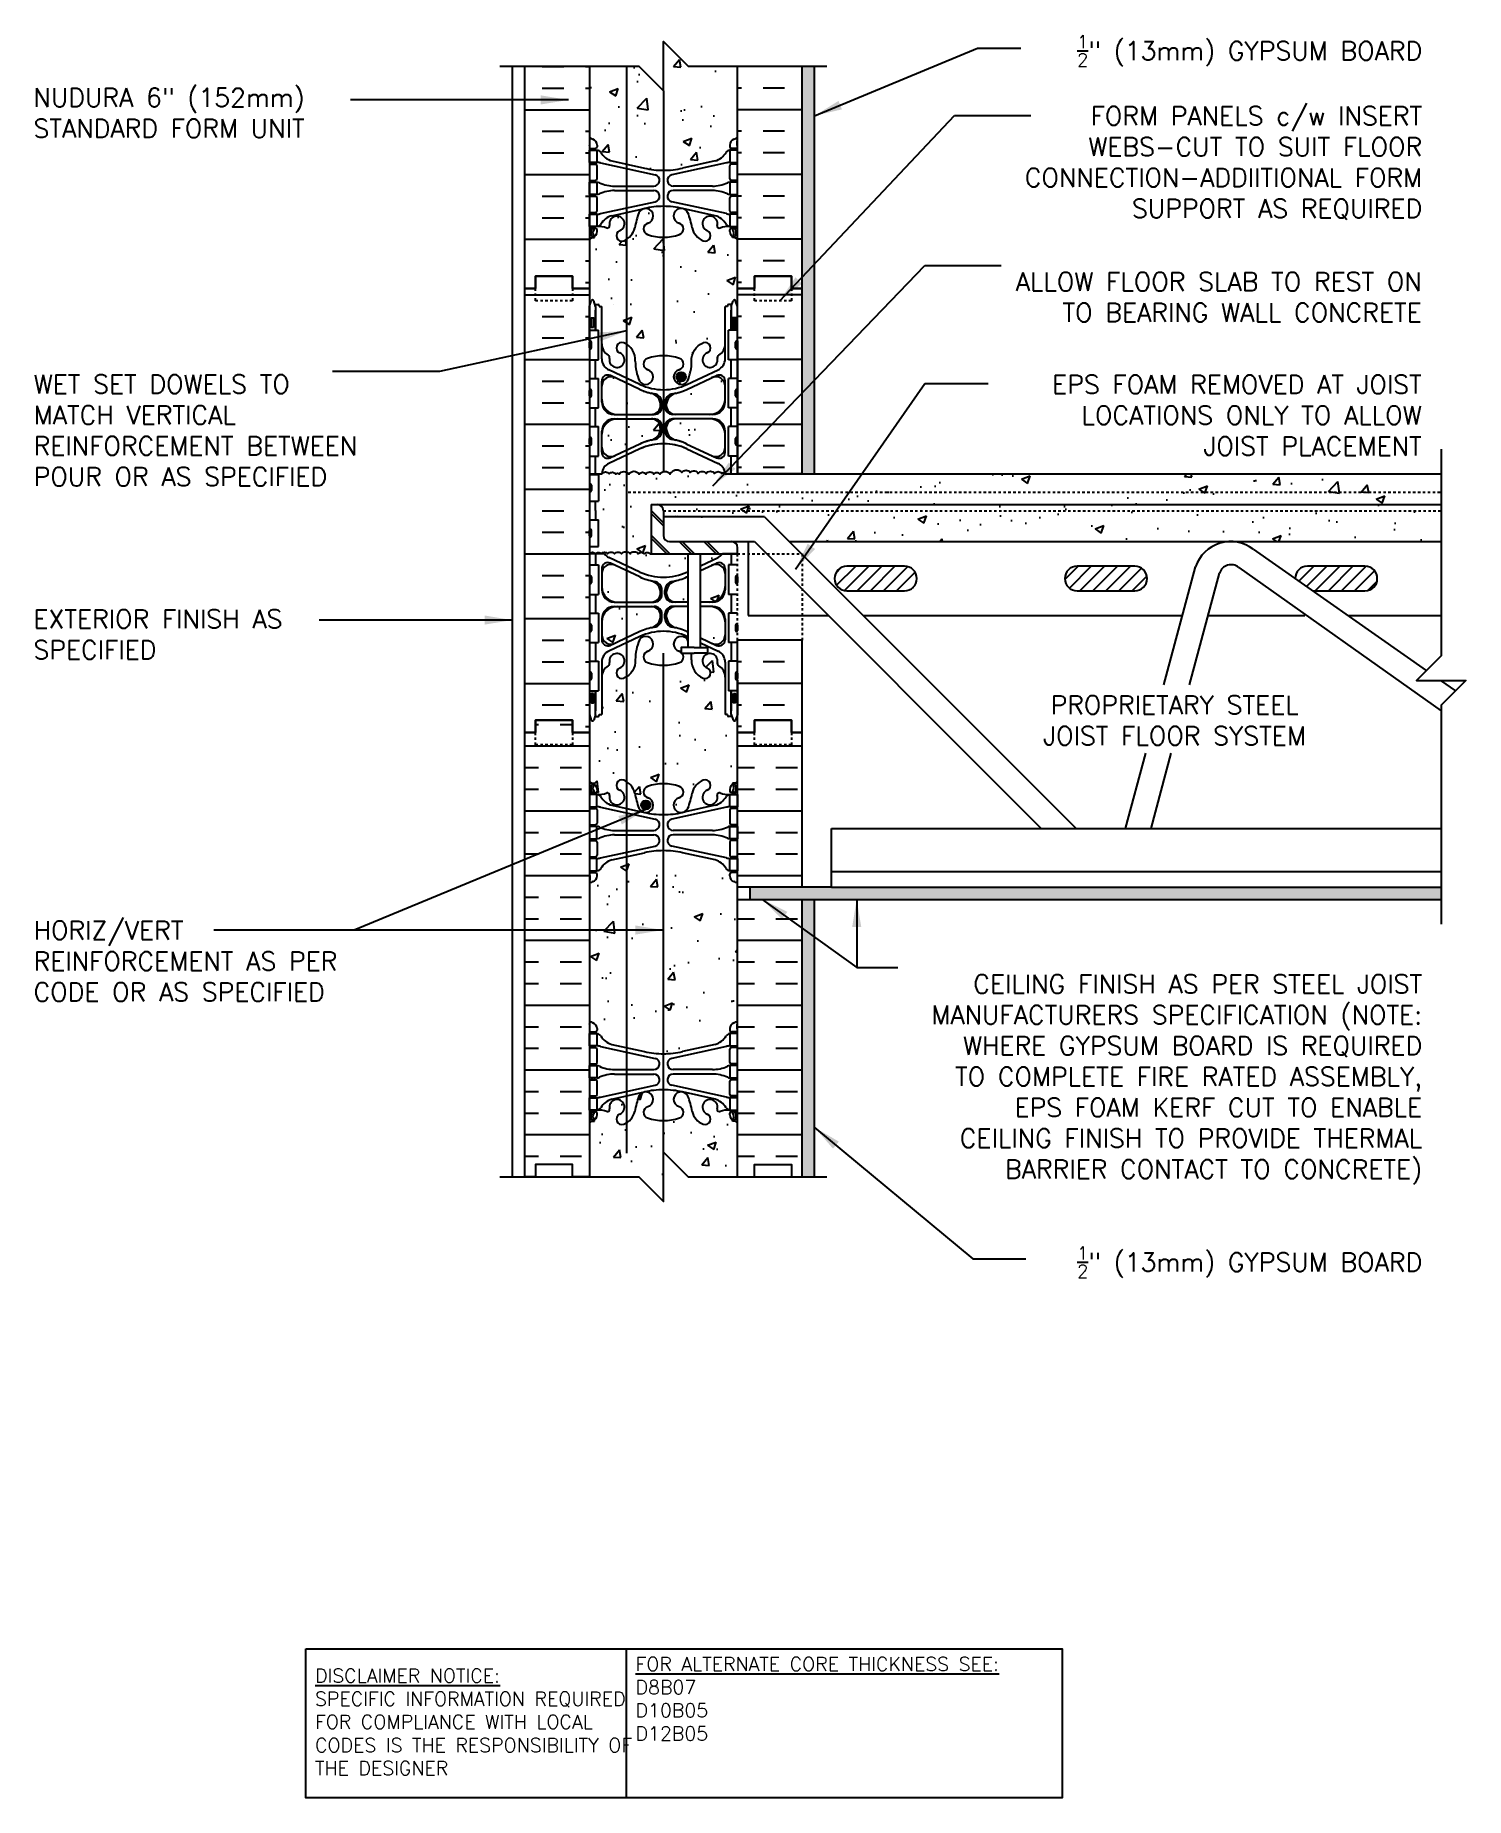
# Model space of a CAD drawing. Header units: inches. Extents: x 101.2 to 159.2, y 159.2 to 230.7.
import ezdxf

# ---------------------------------------------------------------- set-up
doc = ezdxf.new("R2010")
doc.units = ezdxf.units.IN
doc.header["$LTSCALE"] = 0.5
doc.header["$MEASUREMENT"] = 0
doc.linetypes.add('DASHED2', pattern=[0.375, 0.25, -0.125])
doc.linetypes.add('HIDDEN2', pattern=[0.1875, 0.125, -0.0625])
for name, color, linetype in [('HATCH', 12, 'Continuous'), ('Hidden2', 12, 'HIDDEN2'), ('line25', 2, 'Continuous'), ('LINE3', 3, 'Continuous'), ('LINE50', 5, 'Continuous'), ('LINE9', 9, 'Continuous'), ('TEXT', 4, 'Continuous'), ('Web_Edge', 9, 'Continuous')]:
    doc.layers.add(name, color=color, linetype=linetype)
doc.styles.add('DIM', font='romans.shx', dxfattribs={"width": 0.7})
doc.styles.add('ROMANS', font='romans.shx', dxfattribs={"height": 0.75})
doc.styles.get("Standard").update_dxf_attribs({"font": 'romans.shx', "height": 0.75})
doc.dimstyles.new('ext_12', dxfattribs={"dimscale": 12, "dimtxt": 0.075, "dimasz": 0.09375, "dimexe": 0.09375, "dimexo": 0.0625, "dimgap": 0.0625, "dimtad": 1, "dimdec": 1, "dimzin": 2, "dimdsep": 46, "dimlunit": 4, "dimtxsty": 'DIM', "dimcen": 0.09, "dimdle": 0.09375, "dimclrt": 4, "dimadec": 0, "dimazin": 0, "dimtfac": 1, "dimtdec": 1, "dimtmove": 2, "dimatfit": 3, "dimfxl": 1, "dimfrac": 2, "dimtolj": 1, "dimtzin": 0, "dimarcsym": 0})

msp = doc.modelspace()

# ---------------------------------------------------------------- texts
at = {"layer": 'TEXT', "char_height": 0.75, "style": 'ROMANS'}
for s, insert, width, attachment_point in [('\\A1;{\\H0.7x;\\S1/2;}" (13mm) GYPSUM BOARD', (157.393, 230.044), 19.5775, 6), ('\\A1;NUDURA 6" (152mm) STANDARD FORM UNIT', (101.109, 227.524), 16.57727, 4), ('\\A1;FORM PANELS c/w INSERT WEBS-CUT TO SUIT FLOOR CONNECTION-ADDIITIONAL FORM SUPPORT AS REQUIRED', (157.393, 225.495), 19.5775, 6), ('ALLOW FLOOR SLAB TO REST ON TO BEARING WALL CONCRETE', (157.376, 220.064), 18.08617, 6), ('\\A1;WET SET DOWELS TO MATCH VERTICAL REINFORCEMENT BETWEEN POUR OR AS SPECIFIED', (101.12, 214.66), 14.25833, 4), ('EPS FOAM REMOVED AT JOIST LOCATIONS ONLY TO ALLOW JOIST PLACEMENT', (157.376, 215.274), 18.08617, 6), ('\\A1;EXTERIOR FINISH AS SPECIFIED', (101.109, 206.395), 14.62371, 4), ('PROPRIETARY STEEL \\PJOIST FLOOR SYSTEM', (147.362, 203.91), 19.5775, 2), ('HORIZ/VERT REINFORCEMENT AS PER CODE OR AS SPECIFIED', (101.117, 193.153), 15.30561, 4), ('CEILING FINISH AS PER STEEL JOIST MANUFACTURERS SPECIFICATION (NOTE: WHERE GYPSUM BOARD IS REQUIRED TO COMPLETE FIRE RATED ASSEMBLY, EPS FOAM KERF CUT TO ENABLE CEILING FINISH TO PROVIDE THERMAL BARRIER CONTACT TO CONCRETE)', (157.393, 188.35), 21.62157, 6), ('\\A1;{\\H0.7x;\\S1/2;}" (13mm) GYPSUM BOARD', (157.393, 180.953), 19.5775, 6)]:
    msp.add_mtext(s, dxfattribs=dict(at, insert=insert, width=width, attachment_point=attachment_point))
at = {"layer": 'TEXT', "char_height": 0.5625, "attachment_point": 4}
for s, insert, width in [('{\\LDISCLAIMER NOTICE:}\\PSPECIFIC INFORMATION REQUIRED FOR COMPLIANCE WITH LOCAL CODES IS THE RESPONSIBILITY OF THE DESIGNER', (112.523, 162.32), 14.00235), ('{\\LFOR ALTERNATE CORE THICKNESS SEE:\\P}D8B07\\PD10B05\\PD12B05', (125.515, 163.26), 23.33295)]:
    msp.add_mtext(s, dxfattribs=dict(at, insert=insert, width=width))

# ---------------------------------------------------------------- blocks, each defined once
blk = doc.blocks.new('Cutline')
at = {"layer": 'LINE9'}
blk.add_lwpolyline([(-12.25, 0), (-6.625, 0), (-5.625, -1), (-5.625, 1), (-4.625, 0), (1, 0)], dxfattribs=at)

# ---------------------------------------------------------------- hatches: boundary and pattern name
at = {"layer": 'HATCH'}
h = msp.add_hatch(dxfattribs=at)
h.set_pattern_fill('AR-CONC', color=256, scale=0.5)
h.set_pattern_definition([(50, (0, 0), (3.5863, -0.31376), [0.375, -4.125]), (355, (0, 0), (-0.693757, 3.76096), [0.3, -3.3]), (100.4514, (0.299, -0.026), (2.892544, 3.4472), [0.3187, -3.50571]), (46.1842, (0, 1), (5.33621, -0.827596), [0.5625, -6.1875]), (96.6356, (0.4447, 0.931), (4.67331, 4.87059), [0.47805, -5.25857]), (351.1842, (0, 1), (4.67331, 4.87059), [0.45, -4.95]), (21, (0.5, 0.75), (2.984535, -2.013094), [0.375, -4.125]), (326, (0.5, 0.75), (1.216577, 3.62575), [0.3, -3.3]), (71.4514, (0.7487, 0.5822), (4.20111, 1.612656), [0.3187, -3.50571]), (37.5, (0, 0), (0.060799, 1.664469), [0, -3.26, 0, -3.35, 0, -3.3125]), (7.5, (0, 0), (1.315348, 1.972059), [0, -1.91, 0, -3.185, 0, -1.2625]), (327.5, (-1.115, 0), (2.669112, -0.1127744), [0, -1.25, 0, -3.9, 0, -5.175]), (317.5, (-1.615, 0), (2.91593, 0.500525), [0, -1.625, 0, -2.59, 0, -3.675])])
h.paths.add_polyline_path([(129.645, 229.415), (127.645, 229.415), (126.645, 230.415), (126.645, 228.415), (125.645, 229.415), (123.645, 229.415), (123.645, 226.535, 0.082415), (123.788, 226.456, -0.317837), (123.955, 226.221), (123.955, 226.153, -0.414214), (123.892, 226.091), (123.845, 226.091), (123.845, 226.021), (123.95, 226.021, -0.188973), (124.106, 225.926, 0.196323), (124.555, 225.579), (125.877, 225.289, 0.057795), (126.645, 225.2, 0.057795), (127.413, 225.289), (128.735, 225.579, 0.196323), (129.184, 225.926, -0.188973), (129.34, 226.021), (129.445, 226.021), (129.445, 226.091), (129.397, 226.091, -0.414214), (129.335, 226.153), (129.335, 226.221, -0.317837), (129.501, 226.456, 0.082415), (129.645, 226.535)])
h.paths.add_polyline_path([(129.145, 219.687), (129.245, 219.687), (129.245, 219.717, -0.414214), (129.295, 219.767), (129.421, 219.767), (129.464, 219.898, -0.725737), (129.57, 219.917), (129.645, 219.687), (129.645, 220.415), (129.645, 222.406, 0.064398), (129.535, 222.472), (129.445, 222.472), (129.445, 222.513, -0.249069), (129.335, 222.721), (129.335, 222.788, -0.414214), (129.397, 222.851), (129.445, 222.851), (129.445, 222.921), (129.34, 222.921, 0.10046), (128.946, 222.863, -0.601435), (128.827, 222.968, 2.182095), (128.416, 222.755, -1), (128.253, 222.347, -0.24438), (127.805, 222.868, 0.053157), (127.639, 223.482, 1.553132), (127.281, 223.057, -0.735593), (127.293, 222.599, -0.082755), (126.645, 222.491, -0.082755), (125.996, 222.599, -0.735593), (126.009, 223.057, 1.553132), (125.651, 223.482, 0.053157), (125.485, 222.868, -0.24438), (125.036, 222.347, -1), (124.873, 222.755, 2.182095), (124.463, 222.968, -0.601435), (124.343, 222.863, 0.10046), (123.95, 222.921), (123.845, 222.921), (123.845, 222.851), (123.892, 222.851, -0.414214), (123.955, 222.788), (123.955, 222.721, -0.249069), (123.845, 222.513), (123.845, 222.472), (123.755, 222.472, 0.064398), (123.645, 222.406), (123.645, 220.415), (123.645, 219.687), (123.714, 219.898, -0.725737), (123.82, 219.917), (123.869, 219.767), (123.995, 219.767, -0.414214), (124.045, 219.717), (124.045, 219.687), (124.145, 219.687), (124.145, 218.171, 0.258958), (124.404, 217.704, -0.31131), (124.46, 217.574, 2.127293), (124.873, 217.799, -1), (125.036, 218.207, -0.325306), (125.503, 217.465, 0.10488), (125.675, 216.653, 1.422913), (126.009, 217.12, -0.735593), (125.996, 217.578, -0.082755), (126.645, 217.687, -0.082755), (127.293, 217.578, -0.735593), (127.281, 217.12, 1.422913), (127.614, 216.653, 0.10488), (127.786, 217.465, -0.325306), (128.253, 218.207, -1), (128.416, 217.799, 2.127293), (128.829, 217.574, -0.31131), (128.886, 217.704, 0.258958), (129.145, 218.171)])
h.paths.add_polyline_path([(126.53, 215.681, 0.350119), (126.142, 216.169, -0.053094), (125.691, 216.324), (124.679, 216.798, 0.549071), (124.145, 216.458), (124.145, 215.932, 0.414214), (124.77, 215.307), (126.155, 215.307, 0.085652), (126.28, 215.328, 0.316711)])
h.paths.add_polyline_path([(126.155, 215.127), (124.77, 215.127, 0.414214), (124.145, 214.502), (124.145, 213.975, 0.549071), (124.679, 213.635), (125.691, 214.109, -0.053094), (126.142, 214.264, 0.350119), (126.53, 214.752, 0.413582)])
h.paths.add_polyline_path([(128.52, 215.127), (127.135, 215.127, 0.413582), (126.76, 214.752, 0.350119), (127.148, 214.264, -0.053094), (127.598, 214.109), (128.611, 213.635, 0.549071), (129.145, 213.975), (129.145, 214.502, 0.414214)])
h.paths.add_polyline_path([(129.145, 215.932), (129.145, 216.458, 0.549071), (128.611, 216.798), (127.598, 216.324, -0.053094), (127.148, 216.169, 0.350119), (126.76, 215.681, 0.413582), (127.135, 215.307), (128.52, 215.307, 0.414214)])
h.paths.add_polyline_path([(158.16, 212.906), (129.645, 212.906), (129.143, 212.906, 0.542707), (129.012, 212.916, 0.520567), (128.72, 212.916, 0.520567), (128.372, 212.916, 0.520567), (128.056, 212.916, 0.520567), (127.732, 212.955, 0.520567), (127.393, 212.955, 0.520567), (126.974, 212.955, 0.520567), (126.911, 212.892, 0.520567), (126.5, 212.892, 0.520567), (126.256, 212.892, 0.520567), (125.932, 212.892, 0.520567), (125.663, 212.892, 0.520567), (125.237, 212.892, 0.520567), (124.85, 212.892, 0.520567), (124.708, 212.892, 0.520567), (124.447, 212.9, 0.486686), (124.146, 212.906), (123.895, 212.906), (123.895, 212.87), (124.01, 212.87), (124.01, 211.79), (123.895, 211.79), (123.895, 211.415), (123.895, 211.04), (124.01, 211.04), (124.01, 209.96), (123.645, 209.96), (123.645, 209.656), (123.647, 209.656, -0.519599), (123.892, 209.656), (123.892, 209.656, -0.519544), (124.124, 209.656), (124.124, 209.656, -0.520108), (124.383, 209.656, -0.520567), (124.661, 209.656, -0.520567), (124.95, 209.656, -0.520567), (125.292, 209.656, -0.520567), (125.624, 209.656, -0.520567), (125.866, 209.656, -0.520567), (126.105, 209.656, -0.517305), (126.142, 209.656), (126.145, 209.656), (126.145, 211.656), (126.395, 211.656), (158.16, 211.656)])
h.paths.add_polyline_path([(158.16, 211.406), (126.645, 211.406), (126.645, 211.156), (130.746, 211.156), (131.746, 210.156), (158.16, 210.156)], flags=17)
h.paths.add_polyline_path([(158.16, 211.656), (126.395, 211.656, -0.414214), (126.645, 211.406), (158.16, 211.406)], flags=17)
h.paths.add_polyline_path([(127.645, 209.656), (126.142, 209.656, 0.517305), (126.105, 209.656, 0.520567), (125.866, 209.656, 0.520567), (125.624, 209.656, 0.520567), (125.292, 209.656, 0.520567), (124.95, 209.656, 0.520567), (124.661, 209.656, 0.520567), (124.383, 209.656, 0.520108), (124.124, 209.656), (124.25, 209.656, 0.118993), (124.433, 209.509), (125.691, 208.92, 0.109869), (126.645, 208.708, 0.109869), (127.598, 208.92), (127.645, 208.942)])
h.paths.add_polyline_path([(128.857, 209.509, 0.118993), (129.04, 209.656), (128.145, 209.656), (128.145, 209.176)])
h.paths.add_polyline_path([(129.145, 208.856, 0.549071), (128.611, 209.195), (128.145, 208.977), (128.145, 207.704), (128.52, 207.704, 0.414214), (129.145, 208.329)])
h.paths.add_polyline_path([(127.645, 208.743), (127.598, 208.722, -0.053094), (127.148, 208.566, 0.350119), (126.76, 208.078, 0.413582), (127.135, 207.704), (127.645, 207.704)])
h.paths.add_polyline_path([(126.142, 208.566, -0.053094), (125.691, 208.722), (124.679, 209.195, 0.549071), (124.145, 208.856), (124.145, 208.329, 0.414214), (124.77, 207.704), (126.155, 207.704, 0.413582), (126.53, 208.078, 0.350119)])
h.paths.add_polyline_path([(126.53, 207.15, 0.413582), (126.155, 207.524), (124.77, 207.524, 0.414214), (124.145, 206.899), (124.145, 206.372, 0.549071), (124.679, 206.033), (125.691, 206.506, -0.053094), (126.142, 206.662, 0.350119)])
h.paths.add_polyline_path([(127.645, 207.524), (127.135, 207.524, 0.413582), (126.76, 207.15, 0.350119), (127.148, 206.662, -0.053094), (127.598, 206.506), (127.645, 206.485)])
h.paths.add_polyline_path([(129.145, 206.899, 0.414214), (128.52, 207.524), (128.145, 207.524), (128.145, 206.251), (128.611, 206.033, 0.549071), (129.145, 206.372)])
h.paths.add_polyline_path([(129.145, 204.659, 0.258958), (128.886, 205.126, -0.31131), (128.829, 205.256, 2.127293), (128.416, 205.032, -1), (128.253, 204.623, -0.325306), (127.786, 205.365, 0.034052), (127.768, 205.637), (127.396, 205.637, -0.53267), (127.293, 205.252, -0.082755), (126.645, 205.144, -0.082755), (125.996, 205.252, -0.735593), (126.009, 205.71, 1.422913), (125.675, 206.177, 0.10488), (125.503, 205.365, -0.325306), (125.036, 204.623, -1), (124.873, 205.032, 2.127293), (124.46, 205.256, -0.31131), (124.404, 205.126, 0.258958), (124.145, 204.659), (124.145, 203.144), (124.045, 203.144), (124.045, 203.114, -0.414214), (123.995, 203.064), (123.869, 203.064), (123.82, 202.914, -0.6), (123.72, 202.914), (123.645, 203.144), (123.645, 202.415), (123.645, 200.424, 0.064398), (123.755, 200.358), (123.845, 200.358), (123.845, 200.317, -0.249069), (123.955, 200.11), (123.955, 200.042, -0.414214), (123.892, 199.98), (123.845, 199.98), (123.845, 199.91), (123.95, 199.91, 0.10046), (124.343, 199.967, -0.601435), (124.463, 199.862, 2.182095), (124.873, 200.075, -1), (125.036, 200.483, -0.24438), (125.485, 199.963, 0.053157), (125.651, 199.349, 0.223253), (125.851, 199.184), (125.871, 199.179, 0.955472), (126.009, 199.773, -0.735593), (125.996, 200.231, -0.082755), (126.645, 200.339, -0.082755), (127.293, 200.231, -0.735593), (127.281, 199.773, 0.955472), (127.419, 199.179), (127.438, 199.184, 0.223253), (127.639, 199.349, 0.053157), (127.805, 199.963, -0.24438), (128.253, 200.483, -1), (128.416, 200.075, 2.182095), (128.827, 199.862, -0.601435), (128.946, 199.967, 0.10046), (129.34, 199.91), (129.445, 199.91), (129.445, 199.98), (129.397, 199.98, -0.414214), (129.335, 200.042), (129.335, 200.11, -0.249069), (129.445, 200.317), (129.445, 200.358), (129.535, 200.358, 0.064398), (129.645, 200.424), (129.645, 202.415), (129.645, 203.144), (129.57, 202.914, -0.6), (129.47, 202.914), (129.421, 203.064), (129.295, 203.064, -0.414214), (129.245, 203.114), (129.245, 203.144), (129.145, 203.144)])
h.paths.add_polyline_path([(129.645, 196.295, 0.082415), (129.501, 196.374, -0.317837), (129.335, 196.61), (129.335, 196.677, -0.414214), (129.397, 196.74), (129.445, 196.74), (129.445, 196.81), (129.34, 196.81, -0.188973), (129.184, 196.904, 0.196323), (128.735, 197.251), (127.413, 197.541, 0.057795), (126.645, 197.63, 0.057795), (125.877, 197.541), (124.555, 197.251, 0.196323), (124.106, 196.904, -0.188973), (123.95, 196.81), (123.845, 196.81), (123.845, 196.74), (123.892, 196.74, -0.414214), (123.955, 196.677), (123.955, 196.61, -0.317837), (123.788, 196.374, 0.082415), (123.645, 196.295), (123.645, 190.732, 0.082415), (123.788, 190.653, -0.317837), (123.955, 190.417), (123.955, 190.35, -0.414214), (123.892, 190.287), (123.845, 190.287), (123.845, 190.217), (123.95, 190.217, -0.188973), (124.106, 190.122, 0.196323), (124.555, 189.776), (125.877, 189.486, 0.057795), (126.645, 189.397, 0.057795), (127.413, 189.486), (128.735, 189.776, 0.196323), (129.184, 190.122, -0.188973), (129.34, 190.217), (129.445, 190.217), (129.445, 190.287), (129.397, 190.287, -0.414214), (129.335, 190.35), (129.335, 190.417, -0.317837), (129.501, 190.653, 0.082415), (129.645, 190.732)])
h = msp.add_hatch(dxfattribs=at)
h.set_pattern_fill('AR-SAND', color=256, scale=0.25, style=0)
h.set_pattern_definition([(37.5, (132.6664, 219.33218), (-0.0157483, 0.481706), [0, -0.38, 0, -0.425, 0, -0.40625]), (7.5, (132.6664, 219.3322), (0.442444, 0.7055365), [0, -0.205, 0, -0.3425, 0, -0.13125]), (327.5, (132.3589, 219.3322), (0.7785355, 0.0014148), [0, -0.125, 0, -0.45, 0, -0.5875]), (317.5, (132.3589, 219.3322), (0.751532, 0.219419), [0, -0.0625, 0, -0.295, 0, -0.3375])])
h.paths.add_polyline_path([(132.77, 229.415), (132.27, 229.415), (132.27, 220.415), (132.27, 212.906), (132.77, 212.906)])
h.paths.add_polyline_path([(158.16, 195.656), (158.16, 196.156), (133.457, 196.156), (130.145, 196.156), (130.145, 195.656)])
h.paths.add_polyline_path([(132.27, 184.415), (132.77, 184.415), (132.77, 195.656), (132.27, 195.656)])
h = msp.add_hatch(dxfattribs=at)
h.set_pattern_fill('INSUL', color=256, scale=7, style=0)
h.set_pattern_definition([(0, (-2802.5168, -194.5942), (0, 2.625), []), (0, (-2802.5168, -193.7192), (0, 2.625), [0.875, -0.875]), (0, (-2802.5168, -192.8442), (0, 2.625), [0.875, -0.875])])
h.paths.add_polyline_path([(121.02, 202.415), (121.457, 202.415), (121.457, 202.915), (122.957, 202.915), (122.957, 202.415), (123.645, 202.415), (123.645, 220.415), (122.957, 220.415), (122.957, 220.915), (121.457, 220.915), (121.457, 220.415), (121.02, 220.415)])
h = msp.add_hatch(dxfattribs=at)
h.set_pattern_fill('ANSI31', color=256, scale=3, style=0)
h.set_pattern_definition([(45, (144.29157, 208.4024), (-0.265165, 0.265165), [])])
h.paths.add_polyline_path([(145.745, 209.155), (143.413, 209.155, 1), (143.413, 208.156), (145.745, 208.156, 1)])
h.paths.add_polyline_path([(155.076, 209.155), (152.744, 209.155, 0.413962), (152.245, 208.656), (152.959, 208.156), (155.076, 208.156, 1)])
h.paths.add_polyline_path([(136.414, 209.155), (134.082, 209.155, 1), (134.082, 208.156), (136.414, 208.156, 1)])
h = msp.add_hatch(dxfattribs=at)
h.set_pattern_fill('INSUL', color=256, scale=7, style=0)
h.set_pattern_definition([(0, (131.2025, 191.3696), (0, 2.625), []), (0, (131.2025, 192.2446), (0, 2.625), [0.875, -0.875]), (0, (131.2025, 193.1196), (0, 2.625), [0.875, -0.875])])
h.paths.add_polyline_path([(132.27, 195.656), (129.645, 195.656), (129.645, 190.478, -0.268005), (129.635, 190.495), (129.635, 190.309), (129.635, 190.309, 0.267096), (129.645, 190.292), (129.645, 184.415), (130.332, 184.415), (130.332, 184.915), (131.832, 184.915), (131.832, 184.415), (132.27, 184.415)])
h.paths.add_polyline_path([(132.27, 202.415), (131.832, 202.415), (131.832, 201.915), (130.332, 201.915), (130.332, 202.415), (129.645, 202.415), (129.645, 196.504, -0.268005), (129.635, 196.521), (129.635, 196.335), (129.635, 196.335, 0.267556), (129.645, 196.318), (129.645, 196.156), (132.27, 196.156)])
h.paths.add_polyline_path([(121.02, 184.415), (121.457, 184.415), (121.457, 184.915), (122.957, 184.915), (122.957, 184.415), (123.645, 184.415), (123.645, 202.415), (122.957, 202.415), (122.957, 202.915), (121.457, 202.915), (121.457, 202.415), (121.02, 202.415)])
h = msp.add_hatch(dxfattribs=at)
h.set_pattern_fill('AR-CONC', color=256, scale=0.5)
h.paths.add_polyline_path([(126.645, 185.415), (127.645, 184.415), (129.645, 184.415), (129.645, 186.602, 0.064398), (129.535, 186.668), (129.445, 186.668), (129.445, 186.71, -0.249069), (129.335, 186.917), (129.335, 186.985, -0.414214), (129.397, 187.047), (129.445, 187.047), (129.445, 187.117), (129.34, 187.117, 0.10046), (128.946, 187.06, -0.601435), (128.827, 187.165, 2.182095), (128.416, 186.952, -1), (128.253, 186.544, -0.24438), (127.805, 187.064, 0.053157), (127.639, 187.678, 0.223253), (127.438, 187.843), (127.419, 187.848, 0.955472), (127.281, 187.254, -0.735593), (127.293, 186.796, -0.082755), (126.645, 186.688, -0.082755), (125.996, 186.796, -0.735593), (126.009, 187.254, 0.955472), (125.871, 187.848), (125.851, 187.843, 0.223253), (125.651, 187.678, 0.053157), (125.485, 187.064, -0.24438), (125.036, 186.544, -1), (124.873, 186.952, 2.182095), (124.463, 187.165, -0.601435), (124.343, 187.06, 0.10046), (123.95, 187.117), (123.845, 187.117), (123.845, 187.047), (123.892, 187.047, -0.414214), (123.955, 186.985), (123.955, 186.917, -0.249069), (123.845, 186.71), (123.845, 186.668), (123.755, 186.668, 0.064398), (123.645, 186.602), (123.645, 184.415), (125.645, 184.415), (126.645, 183.415)])
at = {"layer": 'LINE3'}
for points in [[(127.551, 216.827, 1), (127.176, 216.827, 1)], [(125.739, 199.479, 1), (126.114, 199.479, 1)]]:
    msp.add_hatch(color=256, dxfattribs=at).paths.add_polyline_path(points)

# ---------------------------------------------------------------- linework, layer by layer
at = {"layer": 'HATCH'}
for p, q in [((121.733, 229.406), (122.608, 229.406)), ((123.483, 229.406), (123.645, 229.406)), ((129.806, 229.406), (129.645, 229.406)), ((131.556, 229.406), (130.681, 229.406)), ((121.733, 228.531), (122.608, 228.531)), ((123.483, 228.531), (123.645, 228.531)), ((129.806, 228.531), (129.645, 228.531)), ((131.556, 228.531), (130.681, 228.531)), ((121.02, 227.656), (123.645, 227.656)), ((132.27, 227.656), (129.645, 227.656)), ((121.733, 226.781), (122.608, 226.781)), ((123.483, 226.781), (123.645, 226.781)), ((129.806, 226.781), (129.645, 226.781)), ((131.556, 226.781), (130.681, 226.781)), ((121.733, 225.906), (122.608, 225.906)), ((123.483, 225.906), (123.645, 225.906)), ((129.806, 225.906), (129.645, 225.906)), ((131.556, 225.906), (130.681, 225.906)), ((121.02, 225.031), (123.645, 225.031)), ((132.27, 225.031), (129.645, 225.031)), ((121.733, 224.156), (122.608, 224.156)), ((123.483, 224.156), (123.645, 224.156)), ((129.806, 224.156), (129.645, 224.156)), ((131.556, 224.156), (130.681, 224.156)), ((121.733, 223.281), (122.608, 223.281)), ((123.483, 223.281), (123.645, 223.281)), ((129.806, 223.281), (129.645, 223.281)), ((131.556, 223.281), (130.681, 223.281)), ((121.02, 222.406), (123.645, 222.406)), ((132.27, 222.406), (129.645, 222.406)), ((121.733, 221.531), (122.608, 221.531)), ((123.483, 221.531), (123.645, 221.531)), ((129.806, 221.531), (129.645, 221.531)), ((131.556, 221.531), (130.681, 221.531)), ((123.483, 220.656), (123.645, 220.656)), ((129.806, 220.656), (129.645, 220.656)), ((132.27, 220.156), (129.645, 220.156)), ((124.634, 219.743), (124.634, 219.743)), ((129.806, 219.281), (129.645, 219.281)), ((131.556, 219.281), (130.681, 219.281)), ((129.806, 218.406), (129.645, 218.406)), ((131.556, 218.406), (130.681, 218.406)), ((132.27, 217.531), (129.645, 217.531)), ((129.806, 216.656), (129.645, 216.656)), ((131.556, 216.656), (130.681, 216.656)), ((129.806, 215.781), (129.645, 215.781)), ((131.556, 215.781), (130.681, 215.781)), ((132.27, 214.906), (129.645, 214.906)), ((129.806, 214.031), (129.645, 214.031)), ((131.556, 214.031), (130.681, 214.031)), ((129.806, 213.156), (129.645, 213.156)), ((131.556, 213.156), (130.681, 213.156)), ((126.145, 211.42), (126.645, 210.92)), ((126.145, 211.295), (126.645, 210.795)), ((126.145, 210.42), (126.909, 209.656)), ((126.145, 210.295), (126.784, 209.656)), ((127.284, 210.156), (127.784, 209.656)), ((127.409, 210.156), (127.909, 209.656)), ((128.284, 210.156), (128.784, 209.656)), ((128.409, 210.156), (128.909, 209.656)), ((129.806, 206.156), (129.645, 206.156)), ((131.556, 206.156), (130.681, 206.156)), ((129.806, 205.281), (129.645, 205.281)), ((131.556, 205.281), (130.681, 205.281)), ((132.27, 204.406), (129.645, 204.406)), ((129.806, 203.531), (129.645, 203.531)), ((131.556, 203.531), (130.681, 203.531)), ((129.806, 202.656), (129.645, 202.656))]:
    msp.add_line(p, q, dxfattribs=at)
for points in [[(124.146, 212.906, -0.486686), (124.447, 212.9, -0.520567), (124.708, 212.892, -0.520567), (124.85, 212.892, -0.520567), (125.237, 212.892, -0.520567), (125.663, 212.892, -0.520567), (125.932, 212.892, -0.520567), (126.256, 212.892, -0.520567), (126.5, 212.892, -0.520567), (126.911, 212.892, -0.520567), (126.974, 212.955, -0.520567), (127.393, 212.955, -0.520567), (127.732, 212.955, -0.520567), (128.056, 212.916, -0.520567), (128.372, 212.916, -0.520567), (128.72, 212.916, -0.520567), (129.012, 212.916, -0.542707), (129.143, 212.906)], [(123.646, 209.656, -0.520567), (123.892, 209.656, -0.520567), (124.124, 209.656, -0.520567), (124.383, 209.656, -0.520567), (124.661, 209.656, -0.520567), (124.95, 209.656, -0.520567), (125.292, 209.656, -0.520567), (125.624, 209.656, -0.520567), (125.866, 209.656, -0.520567), (126.105, 209.656, -0.520567), (126.142, 209.656)]]:
    msp.add_lwpolyline(points, format="xyb", dxfattribs=at)
at = {"layer": 'Hidden2', "linetype": 'HIDDEN2'}
for p, q in [((125.22, 212.156), (158.16, 212.156)), ((126.645, 211.406), (158.16, 211.406))]:
    msp.add_line(p, q, dxfattribs=at)
at = {"layer": 'Hidden2'}
for p, q in [((129.645, 206.156), (129.645, 209.656)), ((129.645, 209.656), (132.27, 209.656)), ((132.27, 209.656), (132.27, 206.156))]:
    msp.add_line(p, q, dxfattribs=at)
at = {"layer": 'line25'}
for p, q in [((123.645, 229.415), (123.645, 220.415)), ((129.645, 220.415), (129.645, 229.415)), ((123.645, 220.415), (123.645, 202.415)), ((129.645, 212.906), (129.645, 220.415)), ((123.645, 218.72), (124.01, 218.72)), ((124.01, 217.52), (124.01, 218.72)), ((129.645, 218.72), (129.28, 218.72)), ((129.28, 217.52), (129.28, 218.72)), ((123.645, 217.52), (124.01, 217.52)), ((129.645, 217.52), (129.28, 217.52)), ((123.645, 216.77), (124.01, 216.77)), ((124.01, 215.57), (124.01, 216.77)), ((129.28, 215.57), (129.28, 216.77)), ((129.645, 216.77), (129.28, 216.77)), ((123.645, 215.57), (124.01, 215.57)), ((129.645, 215.57), (129.28, 215.57)), ((123.645, 214.82), (124.01, 214.82)), ((124.01, 213.62), (124.01, 214.82)), ((129.645, 214.82), (129.28, 214.82)), ((129.28, 213.62), (129.28, 214.82)), ((123.645, 213.62), (124.01, 213.62)), ((129.645, 213.62), (129.28, 213.62)), ((123.645, 212.87), (124.01, 212.87)), ((124.01, 212.87), (124.01, 211.79)), ((132.27, 212.906), (129.645, 212.906)), ((123.645, 211.79), (124.01, 211.79)), ((126.145, 211.656), (126.145, 209.656)), ((126.145, 211.656), (126.395, 211.656)), ((123.645, 211.04), (124.01, 211.04)), ((124.01, 209.96), (124.01, 211.04)), ((126.645, 211.406), (126.645, 210.406)), ((126.895, 210.156), (129.395, 210.156)), ((123.645, 209.96), (124.01, 209.96)), ((126.145, 209.656), (129.645, 209.656)), ((127.645, 205.864), (127.645, 209.656)), ((128.145, 205.864), (128.145, 209.656)), ((129.645, 209.656), (129.04, 209.656)), ((129.645, 209.656), (129.645, 209.906)), ((123.645, 209.21), (124.01, 209.21)), ((124.01, 209.21), (124.01, 208.01)), ((129.645, 209.21), (129.28, 209.21)), ((129.28, 209.21), (129.28, 208.01)), ((123.645, 208.01), (124.01, 208.01)), ((129.645, 208.01), (129.28, 208.01)), ((123.645, 207.26), (124.01, 207.26)), ((124.01, 207.26), (124.01, 206.06)), ((129.28, 207.26), (129.28, 206.06)), ((129.645, 207.26), (129.28, 207.26)), ((123.645, 206.06), (124.01, 206.06)), ((129.645, 206.06), (129.28, 206.06)), ((129.645, 202.415), (129.645, 206.156)), ((132.27, 206.156), (129.645, 206.156)), ((123.645, 205.31), (124.01, 205.31)), ((124.01, 205.31), (124.01, 204.11)), ((129.645, 205.31), (129.28, 205.31)), ((129.28, 205.31), (129.28, 204.11)), ((123.645, 204.11), (124.01, 204.11)), ((129.645, 204.11), (129.28, 204.11)), ((123.645, 202.415), (123.645, 184.415)), ((129.645, 184.415), (129.645, 202.415))]:
    msp.add_line(p, q, dxfattribs=at)
for points in [[(127.895, 205.864), (127.366, 205.864), (127.366, 205.637), (127.895, 205.637)], [(127.895, 205.864), (128.423, 205.864), (128.423, 205.637), (128.164, 205.637)], [(128.164, 205.637), (127.895, 205.637)]]:
    msp.add_lwpolyline(points, dxfattribs=at)
for centre, start, end in [((126.395, 211.406), 0, 90), ((126.895, 210.406), 180, 270), ((129.395, 209.906), 0, 90)]:
    msp.add_arc(centre, 0.25, start, end, dxfattribs=at)
at = {"layer": 'LINE3'}
for p, q in [((125.145, 229.415), (125.145, 185.371)), ((126.645, 228.415), (126.645, 212.991)), ((126.634, 205.637), (126.634, 183.426))]:
    msp.add_line(p, q, dxfattribs=at)
for centre in [(127.363, 216.827), (125.926, 199.479)]:
    msp.add_circle(centre, 0.188, dxfattribs=at)
at = {"layer": 'LINE50'}
for p, q in [((121.02, 220.415), (121.02, 229.415)), ((132.27, 220.415), (132.27, 229.415)), ((121.02, 202.415), (121.02, 220.415)), ((132.27, 212.906), (132.27, 220.415)), ((132.27, 202.415), (132.27, 206.156)), ((121.02, 184.415), (121.02, 202.415)), ((132.27, 196.156), (132.27, 202.415)), ((132.27, 184.415), (132.27, 195.656))]:
    msp.add_line(p, q, dxfattribs=at)
for points in [[(121.02, 220.415), (121.457, 220.415), (121.457, 220.915), (122.957, 220.915), (122.957, 220.415), (123.645, 220.415)], [(123.645, 220.415), (122.957, 220.415), (122.957, 220.915), (121.457, 220.915), (121.457, 220.415), (121.02, 220.415)], [(132.27, 220.415), (131.832, 220.415), (131.832, 220.915), (130.332, 220.915), (130.332, 220.415), (129.645, 220.415)], [(129.645, 220.415), (130.332, 220.415), (130.332, 220.915), (131.832, 220.915), (131.832, 220.415), (132.27, 220.415)], [(121.02, 202.415), (121.457, 202.415), (121.457, 202.915), (122.957, 202.915), (122.957, 202.415), (123.645, 202.415)], [(123.645, 202.415), (122.957, 202.415), (122.957, 202.915), (121.457, 202.915), (121.457, 202.415), (121.02, 202.415)], [(132.27, 202.415), (131.832, 202.415), (131.832, 202.915), (130.332, 202.915), (130.332, 202.415), (129.645, 202.415)], [(129.645, 202.415), (130.332, 202.415), (130.332, 202.915), (131.832, 202.915), (131.832, 202.415), (132.27, 202.415)], [(123.645, 184.415), (122.957, 184.415), (122.957, 184.915), (121.457, 184.915), (121.457, 184.415), (121.02, 184.415)], [(129.645, 184.415), (130.332, 184.415), (130.332, 184.915), (131.832, 184.915), (131.832, 184.415), (132.27, 184.415)]]:
    msp.add_lwpolyline(points, dxfattribs=at)
at = {"layer": 'LINE9'}
for p, q in [((120.52, 184.415), (120.52, 229.415)), ((132.77, 212.906), (132.77, 229.415)), ((123.645, 219.687), (123.72, 219.917)), ((123.895, 219.687), (123.82, 219.917)), ((123.869, 219.767), (123.995, 219.767)), ((123.895, 219.687), (123.895, 218.72)), ((124.045, 219.717), (124.045, 219.687)), ((124.045, 219.717), (124.045, 219.717)), ((124.045, 219.687), (124.145, 219.687)), ((124.145, 217.565), (124.145, 219.687)), ((129.245, 219.687), (129.145, 219.687)), ((129.145, 217.565), (129.145, 219.687)), ((129.245, 219.717), (129.245, 219.687)), ((129.245, 219.717), (129.245, 219.717)), ((129.421, 219.767), (129.295, 219.767)), ((129.395, 219.687), (129.47, 219.917)), ((129.395, 219.687), (129.395, 218.72)), ((129.645, 219.687), (129.57, 219.917)), ((123.645, 218.01), (123.645, 218.23)), ((123.645, 218.175), (123.645, 218.175)), ((123.645, 218.065), (123.645, 218.065)), ((123.685, 218.27), (123.685, 218.27)), ((123.685, 217.97), (123.685, 217.97)), ((123.725, 218.01), (123.725, 218.23)), ((129.565, 218.01), (129.565, 218.23)), ((129.605, 218.27), (129.605, 218.27)), ((129.605, 217.97), (129.605, 217.97)), ((129.645, 218.01), (129.645, 218.23)), ((129.645, 218.175), (129.645, 218.175)), ((129.645, 218.065), (129.645, 218.065)), ((124.145, 215.807), (124.145, 216.655)), ((125.691, 216.523), (124.433, 217.112)), ((125.691, 216.523), (124.433, 217.112)), ((125.691, 216.324), (124.501, 216.881)), ((125.691, 216.324), (124.501, 216.881)), ((127.598, 216.523), (128.857, 217.112)), ((127.598, 216.523), (128.857, 217.112)), ((127.598, 216.324), (128.789, 216.881)), ((127.598, 216.324), (128.789, 216.881)), ((129.145, 215.807), (129.145, 216.655)), ((123.645, 216.06), (123.645, 216.28)), ((123.645, 216.225), (123.645, 216.225)), ((123.645, 216.115), (123.645, 216.115)), ((123.685, 216.32), (123.685, 216.32)), ((123.685, 216.02), (123.685, 216.02)), ((123.725, 216.06), (123.725, 216.28)), ((126.585, 215.773), (126.585, 215.619)), ((126.705, 215.773), (126.705, 215.619)), ((129.565, 216.06), (129.565, 216.28)), ((129.605, 216.32), (129.605, 216.32)), ((129.605, 216.02), (129.605, 216.02)), ((129.645, 216.06), (129.645, 216.28)), ((129.645, 216.225), (129.645, 216.225)), ((129.645, 216.115), (129.645, 216.115)), ((124.645, 215.307), (126.272, 215.307)), ((124.645, 215.307), (126.155, 215.307)), ((124.645, 215.127), (126.272, 215.127)), ((124.645, 215.127), (126.155, 215.127)), ((126.53, 215.682), (126.53, 215.682)), ((126.76, 215.682), (126.76, 215.682)), ((128.645, 215.307), (127.017, 215.307)), ((128.645, 215.127), (127.017, 215.127)), ((128.645, 215.307), (127.135, 215.307)), ((128.645, 215.127), (127.135, 215.127)), ((123.645, 214.11), (123.645, 214.33)), ((123.685, 214.37), (123.685, 214.37)), ((123.725, 214.11), (123.725, 214.33)), ((124.145, 213.778), (124.145, 214.627)), ((126.585, 214.814), (126.585, 214.66)), ((126.705, 214.814), (126.705, 214.66)), ((129.145, 213.778), (129.145, 214.627)), ((129.565, 214.11), (129.565, 214.33)), ((129.605, 214.37), (129.605, 214.37)), ((129.645, 214.11), (129.645, 214.33)), ((123.645, 214.275), (123.645, 214.275)), ((123.645, 214.165), (123.645, 214.165)), ((123.685, 214.07), (123.685, 214.07)), ((125.691, 213.91), (124.433, 213.321)), ((125.691, 213.91), (124.433, 213.321)), ((125.691, 214.109), (124.501, 213.552)), ((125.691, 214.109), (124.501, 213.552)), ((127.598, 214.109), (128.789, 213.552)), ((127.598, 214.109), (128.789, 213.552)), ((127.598, 213.91), (128.857, 213.321)), ((127.598, 213.91), (128.857, 213.321)), ((129.605, 214.07), (129.605, 214.07)), ((129.645, 214.275), (129.645, 214.275)), ((129.645, 214.165), (129.645, 214.165)), ((123.645, 212.906), (124.146, 212.906)), ((129.143, 212.906), (129.645, 212.906)), ((129.645, 212.906), (158.16, 212.906)), ((123.645, 212.44), (123.645, 212.22)), ((123.645, 212.385), (123.645, 212.385)), ((123.645, 212.275), (123.645, 212.275)), ((123.685, 212.48), (123.685, 212.48)), ((123.685, 212.18), (123.685, 212.18)), ((123.725, 212.44), (123.725, 212.22)), ((126.395, 211.656), (158.16, 211.656)), ((130.746, 211.156), (126.645, 211.156)), ((130.746, 211.156), (143.371, 198.531)), ((123.645, 210.39), (123.645, 210.61)), ((123.645, 210.555), (123.645, 210.555)), ((123.645, 210.445), (123.645, 210.445)), ((123.685, 210.65), (123.685, 210.65)), ((123.685, 210.35), (123.685, 210.35)), ((123.725, 210.39), (123.725, 210.61)), ((129.395, 210.156), (130.332, 210.156)), ((130.082, 210.156), (130.082, 207.156)), ((130.332, 210.156), (141.957, 198.531)), ((131.746, 210.156), (158.16, 210.156)), ((148.486, 210.156), (149.986, 210.156)), ((124.25, 209.656), (123.645, 209.656)), ((125.691, 208.92), (124.433, 209.509)), ((125.691, 208.722), (124.501, 209.279)), ((128.145, 209.176), (128.857, 209.509)), ((128.145, 208.977), (128.789, 209.279)), ((150.551, 209.842), (157.562, 204.933)), ((123.645, 208.72), (123.645, 208.5)), ((123.645, 208.665), (123.645, 208.665)), ((123.685, 208.76), (123.685, 208.76)), ((123.725, 208.72), (123.725, 208.5)), ((124.145, 209.052), (124.145, 208.204)), ((127.598, 208.92), (127.645, 208.942)), ((127.598, 208.722), (127.645, 208.743)), ((129.145, 209.052), (129.145, 208.204)), ((129.565, 208.72), (129.565, 208.5)), ((129.605, 208.76), (129.605, 208.76)), ((129.645, 208.72), (129.645, 208.5)), ((129.645, 208.665), (129.645, 208.665)), ((136.414, 209.155), (134.082, 209.155)), ((145.745, 209.155), (143.413, 209.155)), ((146.929, 204.344), (148.212, 209.133)), ((147.964, 204.344), (149.178, 208.874)), ((149.958, 209.11), (158.16, 203.294)), ((155.076, 209.155), (152.744, 209.155)), ((123.645, 208.555), (123.645, 208.555)), ((123.685, 208.46), (123.685, 208.46)), ((126.585, 208.017), (126.585, 208.171)), ((126.705, 208.017), (126.705, 208.171)), ((129.605, 208.46), (129.605, 208.46)), ((129.645, 208.555), (129.645, 208.555)), ((134.082, 208.156), (136.414, 208.156)), ((143.413, 208.156), (145.745, 208.156)), ((152.959, 208.156), (155.076, 208.156)), ((124.645, 207.704), (126.272, 207.704)), ((124.645, 207.524), (126.272, 207.524)), ((126.53, 207.149), (126.53, 207.149)), ((126.585, 207.057), (126.585, 207.212)), ((126.705, 207.057), (126.705, 207.212)), ((126.76, 207.149), (126.76, 207.149)), ((127.645, 207.704), (127.017, 207.704)), ((127.645, 207.524), (127.017, 207.524)), ((128.645, 207.704), (128.145, 207.704)), ((128.645, 207.524), (128.145, 207.524)), ((130.082, 207.156), (133.332, 207.156)), ((134.746, 207.156), (147.683, 207.156)), ((148.718, 207.156), (152.644, 207.156)), ((154.388, 207.156), (158.16, 207.156)), ((123.645, 206.77), (123.645, 206.55)), ((123.645, 206.715), (123.645, 206.715)), ((123.645, 206.605), (123.645, 206.605)), ((123.685, 206.51), (123.685, 206.51)), ((123.725, 206.77), (123.725, 206.55)), ((124.145, 207.024), (124.145, 206.176)), ((125.691, 206.506), (124.501, 205.949)), ((127.598, 206.506), (127.645, 206.485)), ((129.145, 207.024), (129.145, 206.176)), ((129.565, 206.77), (129.565, 206.55)), ((129.605, 206.51), (129.605, 206.51)), ((129.645, 206.77), (129.645, 206.55)), ((129.645, 206.715), (129.645, 206.715)), ((129.645, 206.605), (129.645, 206.605)), ((125.691, 206.308), (124.433, 205.719)), ((127.598, 206.308), (127.645, 206.286)), ((128.145, 206.251), (128.789, 205.949)), ((128.145, 206.052), (128.857, 205.719)), ((124.145, 205.266), (124.145, 203.144)), ((129.145, 205.266), (129.145, 203.144)), ((123.645, 204.82), (123.645, 204.6)), ((123.645, 204.765), (123.645, 204.765)), ((123.645, 204.655), (123.645, 204.655)), ((123.685, 204.86), (123.685, 204.86)), ((123.685, 204.56), (123.685, 204.56)), ((123.725, 204.82), (123.725, 204.6)), ((129.565, 204.82), (129.565, 204.6)), ((129.605, 204.86), (129.605, 204.86)), ((129.605, 204.56), (129.605, 204.56)), ((129.645, 204.82), (129.645, 204.6)), ((129.645, 204.765), (129.645, 204.765)), ((129.645, 204.655), (129.645, 204.655)), ((158.136, 204.531), (158.738, 204.109)), ((123.895, 203.144), (123.895, 204.11)), ((129.395, 203.144), (129.395, 204.11)), ((123.645, 203.144), (123.72, 202.914)), ((123.895, 203.144), (123.82, 202.914)), ((123.869, 203.064), (123.995, 203.064)), ((124.045, 203.114), (124.045, 203.144)), ((124.045, 203.144), (124.145, 203.144)), ((124.045, 203.114), (124.045, 203.114)), ((129.245, 203.144), (129.145, 203.144)), ((129.245, 203.114), (129.245, 203.144)), ((129.245, 203.114), (129.245, 203.114)), ((129.421, 203.064), (129.295, 203.064)), ((129.395, 203.144), (129.47, 202.914)), ((129.645, 203.144), (129.57, 202.914)), ((145.371, 198.531), (146.189, 201.58)), ((146.407, 198.531), (147.224, 201.58)), ((133.457, 198.531), (158.16, 198.531)), ((133.457, 196.156), (133.457, 198.531)), ((133.457, 196.781), (158.16, 196.781)), ((133.457, 196.156), (129.645, 196.156)), ((130.145, 196.156), (130.145, 195.656)), ((133.457, 196.156), (158.16, 196.156)), ((129.645, 195.656), (158.16, 195.656)), ((132.77, 184.415), (132.77, 195.656))]:
    msp.add_line(p, q, dxfattribs=at)
at = {"layer": 'LINE9', "linetype": 'DASHED2', "ltscale": 0.15}
for points in [[(122.957, 220.415), (122.957, 220.415), (122.957, 219.915), (121.457, 219.915), (121.457, 220.415), (121.457, 220.415)], [(131.832, 220.415), (131.832, 220.415), (131.832, 219.915), (130.332, 219.915), (130.332, 220.415), (130.332, 220.415)], [(122.957, 202.415), (122.957, 202.415), (122.957, 201.915), (121.457, 201.915), (121.457, 202.415), (121.457, 202.415)], [(131.832, 202.415), (131.832, 202.415), (131.832, 201.915), (130.332, 201.915), (130.332, 202.415), (130.332, 202.415)]]:
    msp.add_lwpolyline(points, dxfattribs=at)
at = {"layer": 'LINE9'}
for points in [[(123.645, 218.287), (123.645, 219.687)], [(123.895, 218.72), (123.895, 219.537)], [(129.395, 218.72), (129.395, 219.537)], [(129.645, 218.287), (129.645, 219.687)], [(123.645, 218.287), (123.645, 203.144)], [(129.645, 218.287), (129.645, 212.906)], [(123.895, 216.77), (123.895, 217.52)], [(129.395, 216.77), (129.395, 217.52)], [(123.895, 214.82), (123.895, 215.57)], [(129.395, 214.82), (129.395, 215.57)], [(123.895, 212.87), (123.895, 213.62)], [(129.395, 212.906), (129.395, 213.62)], [(158.16, 213.906), (158.16, 205.531), (157.16, 204.531), (159.16, 204.531), (158.16, 203.531), (158.16, 194.656)], [(123.895, 211.415), (123.895, 211.79)], [(123.895, 211.415), (123.895, 211.04)], [(123.895, 209.656), (123.895, 209.21)], [(129.395, 209.656), (129.395, 209.21)], [(123.895, 208.01), (123.895, 207.26)], [(129.395, 208.01), (129.395, 207.26)], [(123.895, 206.06), (123.895, 205.31)], [(129.395, 206.06), (129.395, 205.31)], [(129.645, 204.544), (129.645, 203.144)], [(123.895, 204.11), (123.895, 203.294)], [(129.395, 204.11), (129.395, 203.294)]]:
    msp.add_lwpolyline(points, dxfattribs=at)
for points in [[(123.805, 218.837), (123.735, 218.837), (123.735, 219.217), (123.805, 219.217)], [(129.445, 218.777), (129.595, 218.777), (129.595, 219.217), (129.445, 219.217)], [(129.485, 218.837), (129.555, 218.837), (129.555, 219.217), (129.485, 219.217)], [(123.805, 203.994), (123.735, 203.994), (123.735, 203.614), (123.805, 203.614)], [(129.485, 203.994), (129.555, 203.994), (129.555, 203.614), (129.485, 203.614)]]:
    msp.add_lwpolyline(points, close=True, dxfattribs=at)
for points in [[(125.503, 217.465, 0.325312), (125.036, 218.207)], [(127.786, 217.465, -0.325312), (128.253, 218.207)], [(125.503, 205.365, -0.325312), (125.036, 204.623)], [(127.786, 205.365, 0.325312), (128.253, 204.623)]]:
    msp.add_lwpolyline(points, format="xyb", dxfattribs=at)
for centre, radius, start, end in [((123.77, 219.89), 0.0567, 28.07249, 151.92751), ((123.995, 219.717), 0.05, 0, 90), ((129.295, 219.717), 0.05, 90, 180), ((129.52, 219.89), 0.0567, 28.07249, 151.92751), ((123.685, 218.23), 0.04, 90, 180), ((123.685, 218.01), 0.04, 180, 270), ((123.685, 218.23), 0.04, 360, 90), ((123.685, 218.01), 0.04, 270, 0), ((124.695, 218.171), 0.55, 180, 238.0732), ((124.955, 218.003), 0.22, 68.19625, 248.19625), ((128.335, 218.003), 0.22, 291.80375, 111.80375), ((128.595, 218.171), 0.55, 301.9268, 0), ((129.605, 218.23), 0.04, 90, 180), ((129.605, 218.01), 0.04, 180, 270), ((129.605, 218.23), 0.04, 0, 90), ((129.605, 218.01), 0.04, 270, 0), ((124.645, 217.565), 0.5, 180, 244.92041), ((124.338, 217.598), 0.125, 348.90556, 58.0732), ((124.76, 217.516), 0.305, 168.90556, 68.19625), ((127.503, 217.466), 2, 180.01456, 203.96383), ((126.074, 217.351), 0.24, 108.92296, 254.27465), ((126.645, 215.687), 2, 90, 108.92296), ((126.645, 215.687), 2, 71.07704, 90), ((127.216, 217.351), 0.24, 285.72535, 71.07704), ((125.786, 217.466), 2, 336.03617, 359.98544), ((128.53, 217.516), 0.305, 111.80375, 11.09444), ((128.952, 217.598), 0.125, 121.9268, 191.09444), ((128.645, 217.565), 0.5, 295.07959, 0), ((124.395, 216.655), 0.25, 64.92041, 180), ((124.52, 216.458), 0.375, 64.92041, 180), ((124.52, 216.458), 0.375, 64.92041, 180), ((125.926, 216.827), 0.305, 214.67032, 74.27465), ((126.645, 218.561), 2.25, 244.92041, 270), ((126.645, 218.561), 2.25, 270, 295.07959), ((127.363, 216.827), 0.305, 105.72535, 325.32968), ((128.77, 216.458), 0.375, 0, 115.07959), ((128.77, 216.458), 0.375, 0, 115.07959), ((128.895, 216.655), 0.25, 0, 115.07959), ((123.685, 216.28), 0.04, 90, 180), ((123.685, 216.06), 0.04, 180, 270), ((123.685, 216.28), 0.04, 360, 90), ((123.685, 216.06), 0.04, 270, 0), ((124.77, 215.932), 0.625, 180, 270), ((124.77, 215.932), 0.625, 180, 270), ((124.645, 215.807), 0.5, 180, 270), ((124.645, 215.807), 0.5, 180, 270), ((126.645, 218.362), 2.25, 244.92041, 260.46127), ((126.645, 218.362), 2.25, 244.92041, 256.74618), ((126.03, 215.682), 0.5, 0, 77.0773), ((126.21, 215.773), 0.375, 360, 80.46127), ((127.08, 215.773), 0.375, 99.53873, 180), ((127.26, 215.682), 0.5, 102.9227, 180), ((126.645, 218.362), 2.25, 279.53873, 295.07959), ((126.645, 218.362), 2.25, 283.25382, 295.07959), ((128.52, 215.932), 0.625, 270, 0), ((128.52, 215.932), 0.625, 270, 0), ((128.645, 215.807), 0.5, 270, 0), ((128.645, 215.807), 0.5, 270, 0), ((129.605, 216.28), 0.04, 90, 180), ((129.605, 216.06), 0.04, 180, 270), ((129.605, 216.28), 0.04, 0, 90), ((129.605, 216.06), 0.04, 270, 0), ((124.77, 214.502), 0.625, 90, 180), ((124.645, 214.627), 0.5, 90, 180), ((124.77, 214.502), 0.625, 90, 180), ((124.645, 214.627), 0.5, 90, 180), ((126.155, 215.682), 0.375, 270, 0), ((126.155, 215.682), 0.375, 270, 289.58213), ((126.155, 214.752), 0.375, 0, 90), ((126.155, 214.752), 0.375, 63.18819, 90), ((126.272, 215.619), 0.312, 270, 0), ((126.272, 214.814), 0.312, 0, 90), ((127.017, 215.619), 0.312, 180, 270), ((127.017, 214.814), 0.312, 90, 180), ((127.135, 215.682), 0.375, 180, 270), ((127.135, 214.752), 0.375, 90, 180), ((127.135, 214.752), 0.375, 90, 116.81181), ((127.135, 215.682), 0.375, 250.41787, 270), ((128.52, 214.502), 0.625, 360, 90), ((128.52, 214.502), 0.625, 360, 90), ((128.645, 214.627), 0.5, 0, 90), ((128.645, 214.627), 0.5, 0, 90), ((123.685, 214.33), 0.04, 90, 180), ((123.685, 214.33), 0.04, 360, 90), ((126.645, 212.071), 2.25, 99.53873, 115.07959), ((126.03, 214.751), 0.5, 282.9227, 0), ((126.03, 214.751), 0.5, 282.9227, 324.40062), ((126.21, 214.66), 0.375, 279.53873, 0), ((127.08, 214.66), 0.375, 180, 260.46127), ((127.26, 214.751), 0.5, 180, 257.0773), ((127.26, 214.751), 0.5, 215.59938, 257.0773), ((126.645, 212.071), 2.25, 64.92041, 80.46127), ((129.605, 214.33), 0.04, 90, 180), ((129.605, 214.33), 0.04, 0, 90), ((123.685, 214.11), 0.04, 180, 270), ((123.685, 214.11), 0.04, 270, 0), ((124.52, 213.975), 0.375, 180, 295.07959), ((124.52, 213.975), 0.375, 180, 295.07959), ((124.395, 213.778), 0.25, 180, 295.07959), ((126.645, 212.071), 2.25, 102.9227, 115.07959), ((126.645, 211.872), 2.25, 90, 115.07959), ((126.645, 211.872), 2.25, 93.74279, 115.07959), ((126.645, 211.872), 2.25, 64.92041, 90), ((126.645, 211.872), 2.25, 64.92041, 86.25721), ((126.645, 212.071), 2.25, 64.92041, 77.0773), ((128.77, 213.975), 0.375, 244.92041, 360), ((128.77, 213.975), 0.375, 244.92041, 360), ((128.895, 213.778), 0.25, 244.92041, 0), ((129.605, 214.11), 0.04, 180, 270), ((129.605, 214.11), 0.04, 270, 0), ((124.645, 212.869), 0.5, 115.07959, 175.72565), ((128.645, 212.869), 0.5, 4.27435, 64.92041), ((123.685, 212.44), 0.04, 90, 180), ((123.685, 212.22), 0.04, 180, 270), ((123.685, 212.44), 0.04, 0, 90), ((123.685, 212.22), 0.04, 270, 0), ((123.685, 210.61), 0.04, 90, 180), ((123.685, 210.39), 0.04, 180, 270), ((123.685, 210.61), 0.04, 360, 90), ((123.685, 210.39), 0.04, 270, 0), ((149.634, 208.655), 1.5, 52.32191, 161.43483), ((124.395, 209.052), 0.25, 64.92041, 180), ((124.645, 209.962), 0.5, 217.77691, 244.92041), ((128.895, 209.052), 0.25, 360, 115.07959), ((128.645, 209.962), 0.5, 295.07959, 322.22309), ((123.685, 208.72), 0.04, 90, 180), ((123.685, 208.72), 0.04, 0, 90), ((124.52, 208.856), 0.375, 64.92041, 180), ((126.645, 210.958), 2.25, 244.92041, 270), ((126.645, 210.76), 2.25, 244.92041, 260.46127), ((126.03, 208.079), 0.5, 0, 77.0773), ((126.645, 210.958), 2.25, 270, 295.07959), ((127.26, 208.079), 0.5, 102.9227, 180), ((126.645, 210.76), 2.25, 279.53873, 295.07959), ((128.77, 208.856), 0.375, 0, 115.07959), ((129.605, 208.72), 0.04, 90, 180), ((129.605, 208.72), 0.04, 360, 90), ((134.082, 208.656), 0.5, 90, 270), ((136.414, 208.656), 0.5, 270, 90), ((143.413, 208.656), 0.5, 90, 270), ((145.745, 208.656), 0.5, 270, 90), ((149.652, 208.715), 0.5, 52.32191, 161.43483), ((152.744, 208.656), 0.5, 90, 179.95076), ((155.076, 208.656), 0.5, 270, 90), ((123.685, 208.5), 0.04, 180, 270), ((123.685, 208.5), 0.04, 270, 0), ((124.77, 208.329), 0.625, 180, 270), ((124.645, 208.204), 0.5, 180, 270), ((126.155, 208.079), 0.375, 270, 0), ((126.21, 208.171), 0.375, 0, 80.46127), ((126.272, 208.017), 0.312, 270, 0), ((127.08, 208.171), 0.375, 99.53873, 180), ((127.017, 208.017), 0.312, 180, 270), ((127.135, 208.079), 0.375, 180, 270), ((128.52, 208.329), 0.625, 270, 0), ((128.645, 208.204), 0.5, 270, 360), ((129.605, 208.5), 0.04, 180, 270), ((129.605, 208.5), 0.04, 270, 0), ((124.77, 206.899), 0.625, 90, 180), ((124.645, 207.024), 0.5, 90, 180), ((126.03, 207.149), 0.5, 282.9227, 0), ((126.155, 207.149), 0.375, 0, 90), ((126.272, 207.212), 0.312, 0, 90), ((127.017, 207.212), 0.312, 90, 180), ((127.135, 207.149), 0.375, 90, 180), ((127.26, 207.149), 0.5, 180, 257.0773), ((128.52, 206.899), 0.625, 360, 90), ((128.645, 207.024), 0.5, 360, 90), ((123.685, 206.77), 0.04, 90, 180), ((123.685, 206.55), 0.04, 180, 270), ((123.685, 206.77), 0.04, 0, 90), ((123.685, 206.55), 0.04, 270, 0), ((126.645, 204.469), 2.25, 99.53873, 115.07959), ((126.645, 204.27), 2.25, 90, 115.07959), ((126.21, 207.057), 0.375, 279.53873, 0), ((126.645, 204.27), 2.25, 64.92041, 90), ((127.08, 207.057), 0.375, 180, 260.46127), ((126.645, 204.469), 2.25, 64.92041, 80.46127), ((129.605, 206.77), 0.04, 90, 180), ((129.605, 206.55), 0.04, 180, 270), ((129.605, 206.77), 0.04, 360, 90), ((129.605, 206.55), 0.04, 270, 0), ((124.52, 206.372), 0.375, 180, 295.07959), ((124.395, 206.176), 0.25, 180, 295.07959), ((124.645, 205.266), 0.5, 115.07959, 180), ((127.503, 205.365), 2, 156.03617, 179.98544), ((125.926, 206.004), 0.305, 285.72535, 145.32968), ((126.074, 205.479), 0.24, 105.72535, 251.07704), ((127.363, 206.004), 0.305, 34.67032, 254.27465), ((127.216, 205.479), 0.24, 288.92296, 74.27465), ((125.786, 205.365), 2, 21.69815, 23.96383), ((128.77, 206.372), 0.375, 244.92041, 360), ((128.895, 206.176), 0.25, 244.92041, 360), ((128.645, 205.266), 0.5, 360, 64.92041), ((124.695, 204.659), 0.55, 121.9268, 180), ((124.338, 205.232), 0.125, 301.9268, 11.09444), ((124.76, 205.315), 0.305, 291.80375, 191.09444), ((124.955, 204.828), 0.22, 111.80375, 291.80375), ((126.645, 207.144), 2, 251.07704, 270), ((126.645, 207.144), 2, 270, 288.92296), ((125.786, 205.365), 2, 0.01456, 7.81559), ((128.53, 205.315), 0.305, 348.90556, 248.19625), ((128.335, 204.828), 0.22, 248.19625, 68.19625), ((128.952, 205.232), 0.125, 168.90556, 238.0732), ((128.595, 204.659), 0.55, 360, 58.0732), ((123.685, 204.82), 0.04, 90, 180), ((123.685, 204.6), 0.04, 180, 270), ((123.685, 204.82), 0.04, 0, 90), ((123.685, 204.6), 0.04, 270, 0), ((129.605, 204.82), 0.04, 90, 180), ((129.605, 204.6), 0.04, 180, 270), ((129.605, 204.82), 0.04, 360, 90), ((129.605, 204.6), 0.04, 270, 0), ((123.77, 202.941), 0.0567, 208.07249, 331.92751), ((123.995, 203.114), 0.05, 270, 0), ((129.295, 203.114), 0.05, 180, 270), ((129.52, 202.941), 0.0567, 208.07249, 331.92751)]:
    msp.add_arc(centre, radius, start, end, dxfattribs=at)
at = {"layer": 'TEXT'}
msp.add_lwpolyline([(112.156, 165.286), (125.14, 165.286), (125.14, 159.248), (112.156, 159.248)], close=True, dxfattribs=at)
msp.add_lwpolyline([(125.14, 165.286), (142.8, 165.286), (142.8, 159.248), (125.14, 159.248)], dxfattribs=at)
at = {"layer": 'Web_Edge'}
for p, q in [((123.645, 226.091), (123.892, 226.091)), ((123.655, 226.211), (123.655, 226.397)), ((123.755, 226.021), (123.755, 226.091)), ((123.845, 226.021), (123.845, 226.091)), ((123.955, 226.221), (123.955, 226.153)), ((129.335, 226.221), (129.335, 226.153)), ((129.645, 226.091), (129.397, 226.091)), ((129.445, 226.021), (129.445, 226.091)), ((129.535, 226.021), (129.535, 226.091)), ((129.635, 226.211), (129.635, 226.397)), ((123.645, 225.451), (123.892, 225.451)), ((123.755, 225.451), (123.755, 225.521)), ((123.845, 225.451), (123.845, 225.521)), ((123.955, 224.853), (123.955, 225.388)), ((124.094, 225.497), (126.305, 225.015)), ((124.555, 225.579), (125.877, 225.289)), ((129.196, 225.497), (126.984, 225.015)), ((128.735, 225.579), (127.413, 225.289)), ((129.335, 224.853), (129.335, 225.388)), ((129.645, 225.451), (129.397, 225.451)), ((129.445, 225.451), (129.445, 225.521)), ((129.535, 225.451), (129.535, 225.521)), ((123.645, 224.791), (123.892, 224.791)), ((123.755, 224.721), (123.755, 224.791)), ((123.845, 224.721), (123.845, 224.791)), ((124.659, 224.561), (126.256, 224.561)), ((124.659, 224.381), (126.256, 224.381)), ((128.63, 224.561), (127.034, 224.561)), ((128.63, 224.381), (127.034, 224.381)), ((129.645, 224.791), (129.397, 224.791)), ((129.445, 224.721), (129.445, 224.791)), ((129.535, 224.721), (129.535, 224.791)), ((123.645, 224.151), (123.892, 224.151)), ((123.755, 224.151), (123.755, 224.221)), ((123.845, 224.151), (123.845, 224.221)), ((123.955, 223.553), (123.955, 224.088)), ((124.094, 223.444), (126.305, 223.926)), ((124.555, 223.362), (125.877, 223.652)), ((129.196, 223.444), (126.984, 223.926)), ((128.735, 223.362), (127.413, 223.652)), ((129.335, 223.553), (129.335, 224.088)), ((129.645, 224.151), (129.397, 224.151)), ((129.445, 224.151), (129.445, 224.221)), ((129.535, 224.151), (129.535, 224.221)), ((123.645, 223.491), (123.892, 223.491)), ((123.645, 222.851), (123.892, 222.851)), ((123.755, 223.421), (123.755, 223.491)), ((123.755, 222.851), (123.755, 222.921)), ((123.845, 223.421), (123.845, 223.491)), ((123.845, 222.851), (123.845, 222.921)), ((129.645, 223.491), (129.397, 223.491)), ((129.645, 222.851), (129.397, 222.851)), ((129.445, 223.421), (129.445, 223.491)), ((129.445, 222.851), (129.445, 222.921)), ((129.535, 223.421), (129.535, 223.491)), ((129.535, 222.851), (129.535, 222.921)), ((123.645, 222.751), (123.687, 222.751)), ((123.755, 222.472), (123.845, 222.472)), ((123.845, 222.472), (123.845, 222.513)), ((123.955, 222.721), (123.955, 222.788)), ((129.335, 222.721), (129.335, 222.788)), ((129.445, 222.472), (129.445, 222.513)), ((129.535, 222.472), (129.445, 222.472)), ((129.645, 222.751), (129.603, 222.751)), ((123.645, 200.08), (123.687, 200.08)), ((123.755, 200.358), (123.845, 200.358)), ((123.845, 200.358), (123.845, 200.317)), ((123.955, 200.11), (123.955, 200.042)), ((129.335, 200.11), (129.335, 200.042)), ((129.535, 200.358), (129.445, 200.358)), ((129.445, 200.358), (129.445, 200.317)), ((129.645, 200.08), (129.603, 200.08)), ((123.645, 199.98), (123.892, 199.98)), ((123.645, 199.34), (123.892, 199.34)), ((123.755, 199.98), (123.755, 199.91)), ((123.755, 199.41), (123.755, 199.34)), ((123.845, 199.98), (123.845, 199.91)), ((123.845, 199.41), (123.845, 199.34)), ((124.094, 199.386), (126.305, 198.904)), ((124.555, 199.469), (125.877, 199.178)), ((129.196, 199.386), (126.984, 198.904)), ((128.735, 199.469), (127.413, 199.178)), ((129.645, 199.98), (129.397, 199.98)), ((129.645, 199.34), (129.397, 199.34)), ((129.445, 199.98), (129.445, 199.91)), ((129.445, 199.41), (129.445, 199.34)), ((129.535, 199.98), (129.535, 199.91)), ((129.535, 199.41), (129.535, 199.34)), ((123.645, 198.68), (123.892, 198.68)), ((123.755, 198.68), (123.755, 198.61)), ((123.845, 198.68), (123.845, 198.61)), ((123.955, 199.277), (123.955, 198.742)), ((129.335, 199.277), (129.335, 198.742)), ((129.645, 198.68), (129.397, 198.68)), ((129.445, 198.68), (129.445, 198.61)), ((129.535, 198.68), (129.535, 198.61)), ((123.645, 198.04), (123.892, 198.04)), ((123.755, 198.11), (123.755, 198.04)), ((123.845, 198.11), (123.845, 198.04)), ((123.955, 197.977), (123.955, 197.442)), ((124.659, 198.45), (126.256, 198.45)), ((124.659, 198.27), (126.256, 198.27)), ((128.63, 198.45), (127.034, 198.45)), ((128.63, 198.27), (127.034, 198.27)), ((129.335, 197.977), (129.335, 197.442)), ((129.645, 198.04), (129.397, 198.04)), ((129.445, 198.11), (129.445, 198.04)), ((129.535, 198.11), (129.535, 198.04)), ((123.645, 197.38), (123.892, 197.38)), ((123.755, 197.38), (123.755, 197.31)), ((123.845, 197.38), (123.845, 197.31)), ((124.094, 197.333), (126.305, 197.815)), ((124.555, 197.251), (125.877, 197.541)), ((129.196, 197.333), (126.984, 197.815)), ((128.735, 197.251), (127.413, 197.541)), ((129.645, 197.38), (129.397, 197.38)), ((129.445, 197.38), (129.445, 197.31)), ((129.535, 197.38), (129.535, 197.31)), ((123.645, 196.74), (123.892, 196.74)), ((123.655, 196.62), (123.655, 196.434)), ((123.755, 196.81), (123.755, 196.74)), ((123.845, 196.81), (123.845, 196.74)), ((123.955, 196.61), (123.955, 196.677)), ((129.335, 196.61), (129.335, 196.677)), ((129.645, 196.74), (129.397, 196.74)), ((129.445, 196.81), (129.445, 196.74)), ((129.535, 196.81), (129.535, 196.74)), ((129.635, 196.62), (129.635, 196.434)), ((123.645, 190.287), (123.892, 190.287)), ((123.655, 190.407), (123.655, 190.593)), ((123.755, 190.217), (123.755, 190.287)), ((123.845, 190.217), (123.845, 190.287)), ((123.955, 190.417), (123.955, 190.35)), ((129.335, 190.417), (129.335, 190.35)), ((129.645, 190.287), (129.397, 190.287)), ((129.445, 190.217), (129.445, 190.287)), ((129.535, 190.217), (129.535, 190.287)), ((129.635, 190.407), (129.635, 190.593)), ((123.645, 189.647), (123.892, 189.647)), ((123.755, 189.647), (123.755, 189.717)), ((123.845, 189.647), (123.845, 189.717)), ((123.955, 189.05), (123.955, 189.585)), ((124.094, 189.693), (126.305, 189.212)), ((124.555, 189.776), (125.877, 189.486)), ((129.196, 189.693), (126.984, 189.212)), ((128.735, 189.776), (127.413, 189.486)), ((129.335, 189.05), (129.335, 189.585)), ((129.645, 189.647), (129.397, 189.647)), ((129.445, 189.647), (129.445, 189.717)), ((129.535, 189.647), (129.535, 189.717)), ((123.645, 188.987), (123.892, 188.987)), ((123.755, 188.917), (123.755, 188.987)), ((123.845, 188.917), (123.845, 188.987)), ((124.659, 188.757), (126.256, 188.757)), ((124.659, 188.577), (126.256, 188.577)), ((128.63, 188.757), (127.034, 188.757)), ((128.63, 188.577), (127.034, 188.577)), ((129.645, 188.987), (129.397, 188.987)), ((129.445, 188.917), (129.445, 188.987)), ((129.535, 188.917), (129.535, 188.987)), ((123.645, 188.347), (123.892, 188.347)), ((123.755, 188.347), (123.755, 188.417)), ((123.845, 188.347), (123.845, 188.417)), ((123.955, 187.75), (123.955, 188.285)), ((124.094, 187.641), (126.305, 188.123)), ((129.196, 187.641), (126.984, 188.123)), ((129.335, 187.75), (129.335, 188.285)), ((129.645, 188.347), (129.397, 188.347)), ((129.445, 188.347), (129.445, 188.417)), ((129.535, 188.347), (129.535, 188.417)), ((123.645, 187.687), (123.892, 187.687)), ((123.755, 187.617), (123.755, 187.687)), ((123.845, 187.617), (123.845, 187.687)), ((124.555, 187.558), (125.877, 187.849)), ((128.735, 187.558), (127.413, 187.849)), ((129.645, 187.687), (129.397, 187.687)), ((129.445, 187.617), (129.445, 187.687)), ((129.535, 187.617), (129.535, 187.687)), ((123.645, 187.047), (123.892, 187.047)), ((123.645, 186.947), (123.687, 186.947)), ((123.755, 187.047), (123.755, 187.117)), ((123.755, 186.668), (123.845, 186.668)), ((123.845, 187.047), (123.845, 187.117)), ((123.845, 186.668), (123.845, 186.71)), ((123.955, 186.917), (123.955, 186.985)), ((129.335, 186.917), (129.335, 186.985)), ((129.645, 187.047), (129.397, 187.047)), ((129.445, 187.047), (129.445, 187.117)), ((129.445, 186.668), (129.445, 186.71)), ((129.535, 186.668), (129.445, 186.668)), ((129.535, 187.047), (129.535, 187.117)), ((129.645, 186.947), (129.603, 186.947))]:
    msp.add_line(p, q, dxfattribs=at)
for points in [[(123.65, 226.021), (123.95, 226.021), (123.95, 225.521), (123.65, 225.521)], [(129.64, 226.021), (129.34, 226.021), (129.34, 225.521), (129.64, 225.521)], [(123.65, 224.721), (123.95, 224.721), (123.95, 224.221), (123.65, 224.221)], [(129.64, 224.721), (129.34, 224.721), (129.34, 224.221), (129.64, 224.221)], [(123.65, 223.421), (123.95, 223.421), (123.95, 222.921), (123.65, 222.921)], [(129.64, 223.421), (129.34, 223.421), (129.34, 222.921), (129.64, 222.921)], [(123.65, 199.41), (123.95, 199.41), (123.95, 199.91), (123.65, 199.91)], [(129.64, 199.41), (129.34, 199.41), (129.34, 199.91), (129.64, 199.91)], [(123.65, 198.11), (123.95, 198.11), (123.95, 198.61), (123.65, 198.61)], [(129.64, 198.11), (129.34, 198.11), (129.34, 198.61), (129.64, 198.61)], [(123.65, 196.81), (123.95, 196.81), (123.95, 197.31), (123.65, 197.31)], [(129.64, 196.81), (129.34, 196.81), (129.34, 197.31), (129.64, 197.31)], [(123.65, 190.217), (123.95, 190.217), (123.95, 189.717), (123.65, 189.717)], [(129.64, 190.217), (129.34, 190.217), (129.34, 189.717), (129.64, 189.717)], [(123.65, 188.917), (123.95, 188.917), (123.95, 188.417), (123.65, 188.417)], [(129.64, 188.917), (129.34, 188.917), (129.34, 188.417), (129.64, 188.417)], [(123.65, 187.617), (123.95, 187.617), (123.95, 187.117), (123.65, 187.117)], [(129.64, 187.617), (129.34, 187.617), (129.34, 187.117), (129.64, 187.117)]]:
    msp.add_lwpolyline(points, close=True, dxfattribs=at)
for centre, radius, start, end in [((123.955, 226.928), 0.5, 231.68334, 250.52878), ((123.705, 226.221), 0.25, 0, 70.52878), ((129.585, 226.221), 0.25, 109.47122, 180), ((129.335, 226.928), 0.5, 289.47122, 308.31666), ((123.635, 226.397), 0.02, 360, 58.92705), ((123.955, 226.928), 0.6, 238.89067, 238.92705), ((123.635, 226.211), 0.02, 299.98802, 360), ((123.892, 226.153), 0.0625, 270, 0), ((123.907, 225.774), 0.25, 37.27766, 80.0823), ((124.754, 226.303), 0.75, 210.15498, 254.58381), ((128.535, 226.303), 0.75, 285.41619, 329.84502), ((129.383, 225.774), 0.25, 99.9177, 142.72234), ((129.397, 226.153), 0.0625, 180, 270), ((129.655, 226.397), 0.02, 121.07295, 180), ((129.655, 226.211), 0.02, 180, 240.01198), ((129.335, 226.928), 0.6, 301.07295, 301.10933), ((123.892, 225.388), 0.0625, 0, 90), ((123.859, 224.525), 1, 76.42909, 84.79907), ((126.645, 228.556), 3.356, 256.76915, 270), ((126.256, 224.791), 0.23, 270, 77.60551), ((126.645, 228.556), 3.356, 270, 283.23085), ((127.034, 224.791), 0.23, 102.39449, 270), ((129.43, 224.525), 1, 95.20093, 103.57091), ((129.397, 225.388), 0.0625, 90, 180), ((123.892, 224.853), 0.0625, 270, 0), ((123.946, 224.502), 0.219, 60.49375, 88.91995), ((123.946, 224.502), 0.219, 60.49375, 88.91995), ((124.69, 226.16), 1.6, 246.56734, 268.92028), ((124.69, 226.16), 1.6, 246.56734, 268.92028), ((124.69, 222.781), 1.6, 91.07972, 113.43266), ((126.256, 224.151), 0.23, 282.39449, 90), ((127.034, 224.151), 0.23, 90, 257.60551), ((128.6, 226.16), 1.6, 271.07972, 293.43266), ((128.6, 226.16), 1.6, 271.07972, 293.43266), ((128.6, 222.781), 1.6, 66.56734, 88.92028), ((129.344, 224.502), 0.219, 91.08005, 119.50625), ((129.344, 224.502), 0.219, 91.08005, 119.50625), ((129.397, 224.853), 0.0625, 180, 270), ((123.892, 224.088), 0.0625, 0, 90), ((123.946, 224.439), 0.219, 271.08005, 299.50625), ((125.926, 223.351), 0.305, 285.72535, 154.62183), ((126.645, 220.385), 3.356, 90, 103.23085), ((126.645, 220.385), 3.356, 76.76915, 90), ((127.363, 223.351), 0.305, 25.37817, 254.27465), ((129.344, 224.439), 0.219, 240.49375, 268.91995), ((129.397, 224.088), 0.0625, 90, 180), ((123.892, 223.553), 0.0625, 270, 0), ((123.892, 222.788), 0.0625, 360, 90), ((123.859, 224.416), 1, 275.20093, 283.57091), ((123.907, 223.167), 0.25, 279.9177, 322.72234), ((124.006, 221.922), 1, 70.0933, 93.21213), ((124.754, 222.639), 0.75, 105.41619, 149.84502), ((124.375, 222.948), 0.09, 251.13486, 13.32049), ((124.76, 223.039), 0.305, 291.80375, 193.32049), ((124.76, 223.039), 0.745, 291.80375, 346.73478), ((128.448, 222.397), 3, 158.80161, 170.97273), ((126.074, 222.826), 0.24, 105.72535, 251.07704), ((127.216, 222.826), 0.24, 288.92296, 74.27465), ((124.842, 222.397), 3, 9.02727, 21.19839), ((128.53, 223.039), 0.745, 193.26522, 248.19625), ((128.53, 223.039), 0.305, 346.67951, 248.19625), ((128.535, 222.639), 0.75, 30.15498, 74.58381), ((128.914, 222.948), 0.09, 166.67951, 288.86514), ((129.284, 221.922), 1, 86.78787, 109.9067), ((129.383, 223.167), 0.25, 217.27766, 260.0823), ((129.43, 224.416), 1, 256.42909, 264.79907), ((129.397, 223.553), 0.0625, 180, 270), ((129.397, 222.788), 0.0625, 90, 180), ((123.955, 222.013), 0.6, 114.92523, 121.10933), ((123.955, 222.013), 0.5, 109.47122, 128.31666), ((123.687, 222.731), 0.02, 345.84593, 90), ((123.948, 222.666), 0.25, 137.53913, 219.88549), ((123.693, 222.576), 0.02, 294.92523, 19.2084), ((123.791, 222.535), 0.045, 218.552, 40.8121), ((123.797, 222.804), 0.045, 317.53913, 137.53913), ((123.948, 222.666), 0.16, 137.53913, 219.99992), ((123.705, 222.721), 0.25, 289.47122, 360), ((124.955, 222.551), 0.22, 111.80375, 291.80375), ((126.645, 224.491), 2, 251.07704, 270), ((126.645, 224.491), 2, 270, 288.92296), ((128.335, 222.551), 0.22, 248.19625, 68.19625), ((129.585, 222.721), 0.25, 180, 250.52878), ((129.492, 222.804), 0.045, 42.46087, 222.46087), ((129.499, 222.535), 0.045, 139.1879, 321.448), ((129.341, 222.666), 0.16, 320.00008, 42.46087), ((129.335, 222.013), 0.5, 51.68334, 70.52878), ((129.341, 222.666), 0.25, 320.11451, 42.46087), ((129.596, 222.576), 0.02, 160.7916, 245.07477), ((129.603, 222.731), 0.02, 90, 194.15407), ((129.335, 222.013), 0.6, 58.89067, 65.07477), ((123.955, 200.817), 0.5, 231.68334, 250.52878), ((123.955, 200.817), 0.6, 238.89067, 245.07477), ((123.687, 200.1), 0.02, 270, 14.15407), ((123.948, 200.164), 0.25, 140.11451, 222.46087), ((123.693, 200.254), 0.02, 340.7916, 65.07477), ((123.791, 200.295), 0.045, 319.1879, 141.448), ((123.797, 200.026), 0.045, 222.46087, 42.46087), ((123.705, 200.11), 0.25, 0, 70.52878), ((123.948, 200.164), 0.16, 140.00008, 222.46087), ((123.892, 200.042), 0.0625, 270, 0), ((124.76, 199.792), 0.305, 166.67951, 68.19625), ((124.955, 200.279), 0.22, 68.19625, 248.19625), ((124.76, 199.792), 0.745, 13.26522, 68.19625), ((126.074, 200.004), 0.24, 108.92296, 254.27465), ((126.645, 198.339), 2, 90, 108.92296), ((126.645, 198.339), 2, 71.07704, 90), ((127.216, 200.004), 0.24, 285.72535, 71.07704), ((128.53, 199.792), 0.745, 111.80375, 166.73478), ((128.53, 199.792), 0.305, 111.80375, 13.32049), ((128.335, 200.279), 0.22, 291.80375, 111.80375), ((129.585, 200.11), 0.25, 109.47122, 180), ((129.397, 200.042), 0.0625, 180, 270), ((129.492, 200.026), 0.045, 137.53913, 317.53913), ((129.499, 200.295), 0.045, 38.552, 220.8121), ((129.341, 200.164), 0.16, 317.53913, 39.99992), ((129.335, 200.817), 0.5, 289.47122, 308.31666), ((129.341, 200.164), 0.25, 317.53913, 39.88549), ((129.596, 200.254), 0.02, 114.92523, 199.2084), ((129.603, 200.1), 0.02, 165.84593, 270), ((129.335, 200.817), 0.6, 294.92523, 301.10933), ((123.892, 199.277), 0.0625, 0, 90), ((124.006, 200.908), 1, 266.78787, 289.9067), ((123.907, 199.663), 0.25, 37.27766, 80.0823), ((123.859, 198.414), 1, 76.42909, 84.79907), ((124.754, 200.192), 0.75, 210.15498, 254.58381), ((124.375, 199.883), 0.09, 346.67951, 108.86514), ((128.448, 200.433), 3, 189.02727, 201.19839), ((125.926, 199.479), 0.305, 205.37817, 74.27465), ((127.363, 199.479), 0.305, 105.72535, 334.62183), ((124.842, 200.433), 3, 338.80161, 350.97273), ((128.535, 200.192), 0.75, 285.41619, 329.84502), ((128.914, 199.883), 0.09, 71.13486, 193.32049), ((129.284, 200.908), 1, 250.0933, 273.21213), ((129.383, 199.663), 0.25, 99.9177, 142.72234), ((129.43, 198.414), 1, 95.20093, 103.57091), ((129.397, 199.277), 0.0625, 90, 180), ((123.892, 198.742), 0.0625, 270, 0), ((123.946, 198.391), 0.219, 60.49375, 88.91995), ((124.69, 200.049), 1.6, 246.56734, 268.92028), ((126.645, 202.445), 3.356, 256.76915, 270), ((126.256, 198.68), 0.23, 270, 77.60551), ((126.645, 202.445), 3.356, 270, 283.23085), ((127.034, 198.68), 0.23, 102.39449, 270), ((128.6, 200.049), 1.6, 271.07972, 293.43266), ((129.344, 198.391), 0.219, 91.08005, 119.50625), ((129.397, 198.742), 0.0625, 180, 270), ((123.892, 197.977), 0.0625, 0, 90), ((123.946, 198.328), 0.219, 271.08005, 299.50625), ((123.946, 198.328), 0.219, 271.08005, 299.50625), ((124.69, 196.67), 1.6, 91.07972, 113.43266), ((124.69, 196.67), 1.6, 91.07972, 113.43266), ((126.256, 198.04), 0.23, 282.39449, 90), ((127.034, 198.04), 0.23, 90, 257.60551), ((128.6, 196.67), 1.6, 66.56734, 88.92028), ((128.6, 196.67), 1.6, 66.56734, 88.92028), ((129.344, 198.328), 0.219, 240.49375, 268.91995), ((129.344, 198.328), 0.219, 240.49375, 268.91995), ((129.397, 197.977), 0.0625, 90, 180), ((123.892, 197.442), 0.0625, 270, 0), ((123.859, 198.306), 1, 275.20093, 283.57091), ((124.754, 196.528), 0.75, 105.41619, 149.84502), ((126.645, 194.274), 3.356, 90, 103.23085), ((126.645, 194.274), 3.356, 76.76915, 90), ((128.535, 196.528), 0.75, 30.15498, 74.58381), ((129.43, 198.306), 1, 256.42909, 264.79907), ((129.397, 197.442), 0.0625, 180, 270), ((123.635, 196.62), 0.02, 0, 60.01198), ((123.635, 196.434), 0.02, 301.07295, 0), ((123.705, 196.61), 0.25, 289.47122, 360), ((123.892, 196.677), 0.0625, 360, 90), ((123.907, 197.056), 0.25, 279.9177, 322.72234), ((129.383, 197.056), 0.25, 217.27766, 260.0823), ((129.397, 196.677), 0.0625, 90, 180), ((129.585, 196.61), 0.25, 180, 250.52878), ((129.655, 196.62), 0.02, 119.98802, 180), ((129.655, 196.434), 0.02, 180, 238.92705), ((123.955, 195.903), 0.6, 121.07295, 121.10933), ((123.955, 195.903), 0.5, 109.47122, 128.31666), ((129.335, 195.903), 0.5, 51.68334, 70.52878), ((129.335, 195.903), 0.6, 58.89067, 58.92705), ((123.955, 191.124), 0.5, 231.68334, 250.52878), ((129.335, 191.124), 0.5, 289.47122, 308.31666), ((123.955, 191.124), 0.6, 238.89067, 238.92705), ((123.635, 190.593), 0.02, 360, 58.92705), ((123.635, 190.407), 0.02, 299.98802, 360), ((123.705, 190.417), 0.25, 0, 70.52878), ((123.892, 190.35), 0.0625, 270, 0), ((123.907, 189.971), 0.25, 37.27766, 80.0823), ((124.754, 190.499), 0.75, 210.15498, 254.58381), ((128.535, 190.499), 0.75, 285.41619, 329.84502), ((129.383, 189.971), 0.25, 99.9177, 142.72234), ((129.585, 190.417), 0.25, 109.47122, 180), ((129.397, 190.35), 0.0625, 180, 270), ((129.655, 190.593), 0.02, 121.07295, 180), ((129.655, 190.407), 0.02, 180, 240.01198), ((129.335, 191.124), 0.6, 301.07295, 301.10933), ((123.892, 189.585), 0.0625, 0, 90), ((123.859, 188.721), 1, 76.42909, 84.79907), ((126.645, 192.753), 3.356, 256.76915, 270), ((126.645, 192.753), 3.356, 270, 283.23085), ((129.43, 188.721), 1, 95.20093, 103.57091), ((129.397, 189.585), 0.0625, 90, 180), ((123.892, 189.05), 0.0625, 270, 0), ((123.946, 188.699), 0.219, 60.49375, 88.91995), ((123.946, 188.699), 0.219, 60.49375, 88.91995), ((124.69, 190.357), 1.6, 246.56734, 268.92028), ((124.69, 190.357), 1.6, 246.56734, 268.92028), ((124.69, 186.978), 1.6, 91.07972, 113.43266), ((126.256, 188.987), 0.23, 270, 77.60551), ((126.256, 188.347), 0.23, 282.39449, 90), ((127.034, 188.987), 0.23, 102.39449, 270), ((127.034, 188.347), 0.23, 90, 257.60551), ((128.6, 190.357), 1.6, 271.07972, 293.43266), ((128.6, 190.357), 1.6, 271.07972, 293.43266), ((128.6, 186.978), 1.6, 66.56734, 88.92028), ((129.344, 188.699), 0.219, 91.08005, 119.50625), ((129.344, 188.699), 0.219, 91.08005, 119.50625), ((129.397, 189.05), 0.0625, 180, 270), ((123.892, 188.285), 0.0625, 0, 90), ((123.946, 188.636), 0.219, 271.08005, 299.50625), ((125.926, 187.548), 0.305, 285.72535, 154.62183), ((126.645, 184.582), 3.356, 90, 103.23085), ((126.645, 184.582), 3.356, 76.76915, 90), ((127.363, 187.548), 0.305, 25.37817, 254.27465), ((129.344, 188.636), 0.219, 240.49375, 268.91995), ((129.397, 188.285), 0.0625, 90, 180), ((123.892, 187.75), 0.0625, 270, 0), ((123.859, 188.613), 1, 275.20093, 283.57091), ((123.907, 187.364), 0.25, 279.9177, 322.72234), ((124.754, 186.835), 0.75, 105.41619, 149.84502), ((124.375, 187.144), 0.09, 251.13486, 13.32049), ((124.76, 187.235), 0.305, 291.80375, 193.32049), ((128.448, 186.594), 3, 158.80161, 170.97273), ((126.074, 187.023), 0.24, 105.72535, 251.07704), ((127.216, 187.023), 0.24, 288.92296, 74.27465), ((124.842, 186.594), 3, 9.02727, 21.19839), ((128.53, 187.235), 0.305, 346.67951, 248.19625), ((128.535, 186.835), 0.75, 30.15498, 74.58381), ((128.914, 187.144), 0.09, 166.67951, 288.86514), ((129.383, 187.364), 0.25, 217.27766, 260.0823), ((129.43, 188.613), 1, 256.42909, 264.79907), ((129.397, 187.75), 0.0625, 180, 270), ((123.955, 186.21), 0.6, 114.92523, 121.10933), ((123.955, 186.21), 0.5, 109.47122, 128.31666), ((123.687, 186.927), 0.02, 345.84593, 90), ((123.948, 186.863), 0.25, 137.53913, 219.88549), ((123.693, 186.772), 0.02, 294.92523, 19.2084), ((123.791, 186.732), 0.045, 218.552, 40.8121), ((123.797, 187.001), 0.045, 317.53913, 137.53913), ((123.948, 186.863), 0.16, 137.53913, 219.99992), ((123.705, 186.917), 0.25, 289.47122, 360), ((123.892, 186.985), 0.0625, 360, 90), ((124.006, 186.119), 1, 70.0933, 93.21213), ((124.955, 186.748), 0.22, 111.80375, 291.80375), ((124.76, 187.235), 0.745, 291.80375, 346.73478), ((126.645, 188.688), 2, 251.07704, 270), ((126.645, 188.688), 2, 270, 288.92296), ((128.53, 187.235), 0.745, 193.26522, 248.19625), ((128.335, 186.748), 0.22, 248.19625, 68.19625), ((129.284, 186.119), 1, 86.78787, 109.9067), ((129.397, 186.985), 0.0625, 90, 180), ((129.585, 186.917), 0.25, 180, 250.52878), ((129.492, 187.001), 0.045, 42.46087, 222.46087), ((129.499, 186.732), 0.045, 139.1879, 321.448), ((129.341, 186.863), 0.16, 320.00008, 42.46087), ((129.335, 186.21), 0.5, 51.68334, 70.52878), ((129.341, 186.863), 0.25, 320.11451, 42.46087), ((129.596, 186.772), 0.02, 160.7916, 245.07477), ((129.603, 186.927), 0.02, 90, 194.15407), ((129.335, 186.21), 0.6, 58.89067, 65.07477)]:
    msp.add_arc(centre, radius, start, end, dxfattribs=at)

# ---------------------------------------------------------------- block references
for p in [(132.27, 229.415), (132.27, 184.415)]:
    msp.add_blockref('Cutline', p)

msp.set_redraw_order([(e.dxf.handle, doc.entitydb.next_handle()) for e in msp.query("TEXT MTEXT ATTDEF DIMENSION ARC_DIMENSION")])  # texts and dimensions are drawn at this point

# ---------------------------------------------------------------- leaders
at = {"layer": 'TEXT'}
for points in [[(132.77, 227.411), (139.376, 230.15), (141.13, 230.15)], [(122.796, 228.053), (113.957, 228.053)], [(131.356, 219.915), (138.441, 227.422), (141.533, 227.422)], [(128.645, 212.415), (137.244, 221.349), (140.337, 221.349)], [(125.145, 218.69), (117.57, 217.054), (113.238, 217.054)], [(131.998, 209.037), (137.244, 216.559), (139.803, 216.559)], [(120.52, 206.974), (112.697, 206.973)], [(125.926, 199.292), (114.115, 194.412), (108.424, 194.412)], [(130.645, 195.656), (134.477, 192.897), (136.139, 192.897)], [(134.477, 195.656), (134.477, 192.897), (136.139, 192.897)], [(132.77, 186.415), (139.18, 181.083), (141.335, 181.083)]]:
    msp.add_leader(points, dimstyle='ext_12', override={"dimgap": 0.0625, "dimtad": 0}, dxfattribs=at)
msp.add_leader([(126.634, 194.412), (108.424, 194.412)], dimstyle='ext_12', dxfattribs=at)

doc.saveas('drawing.dxf')
